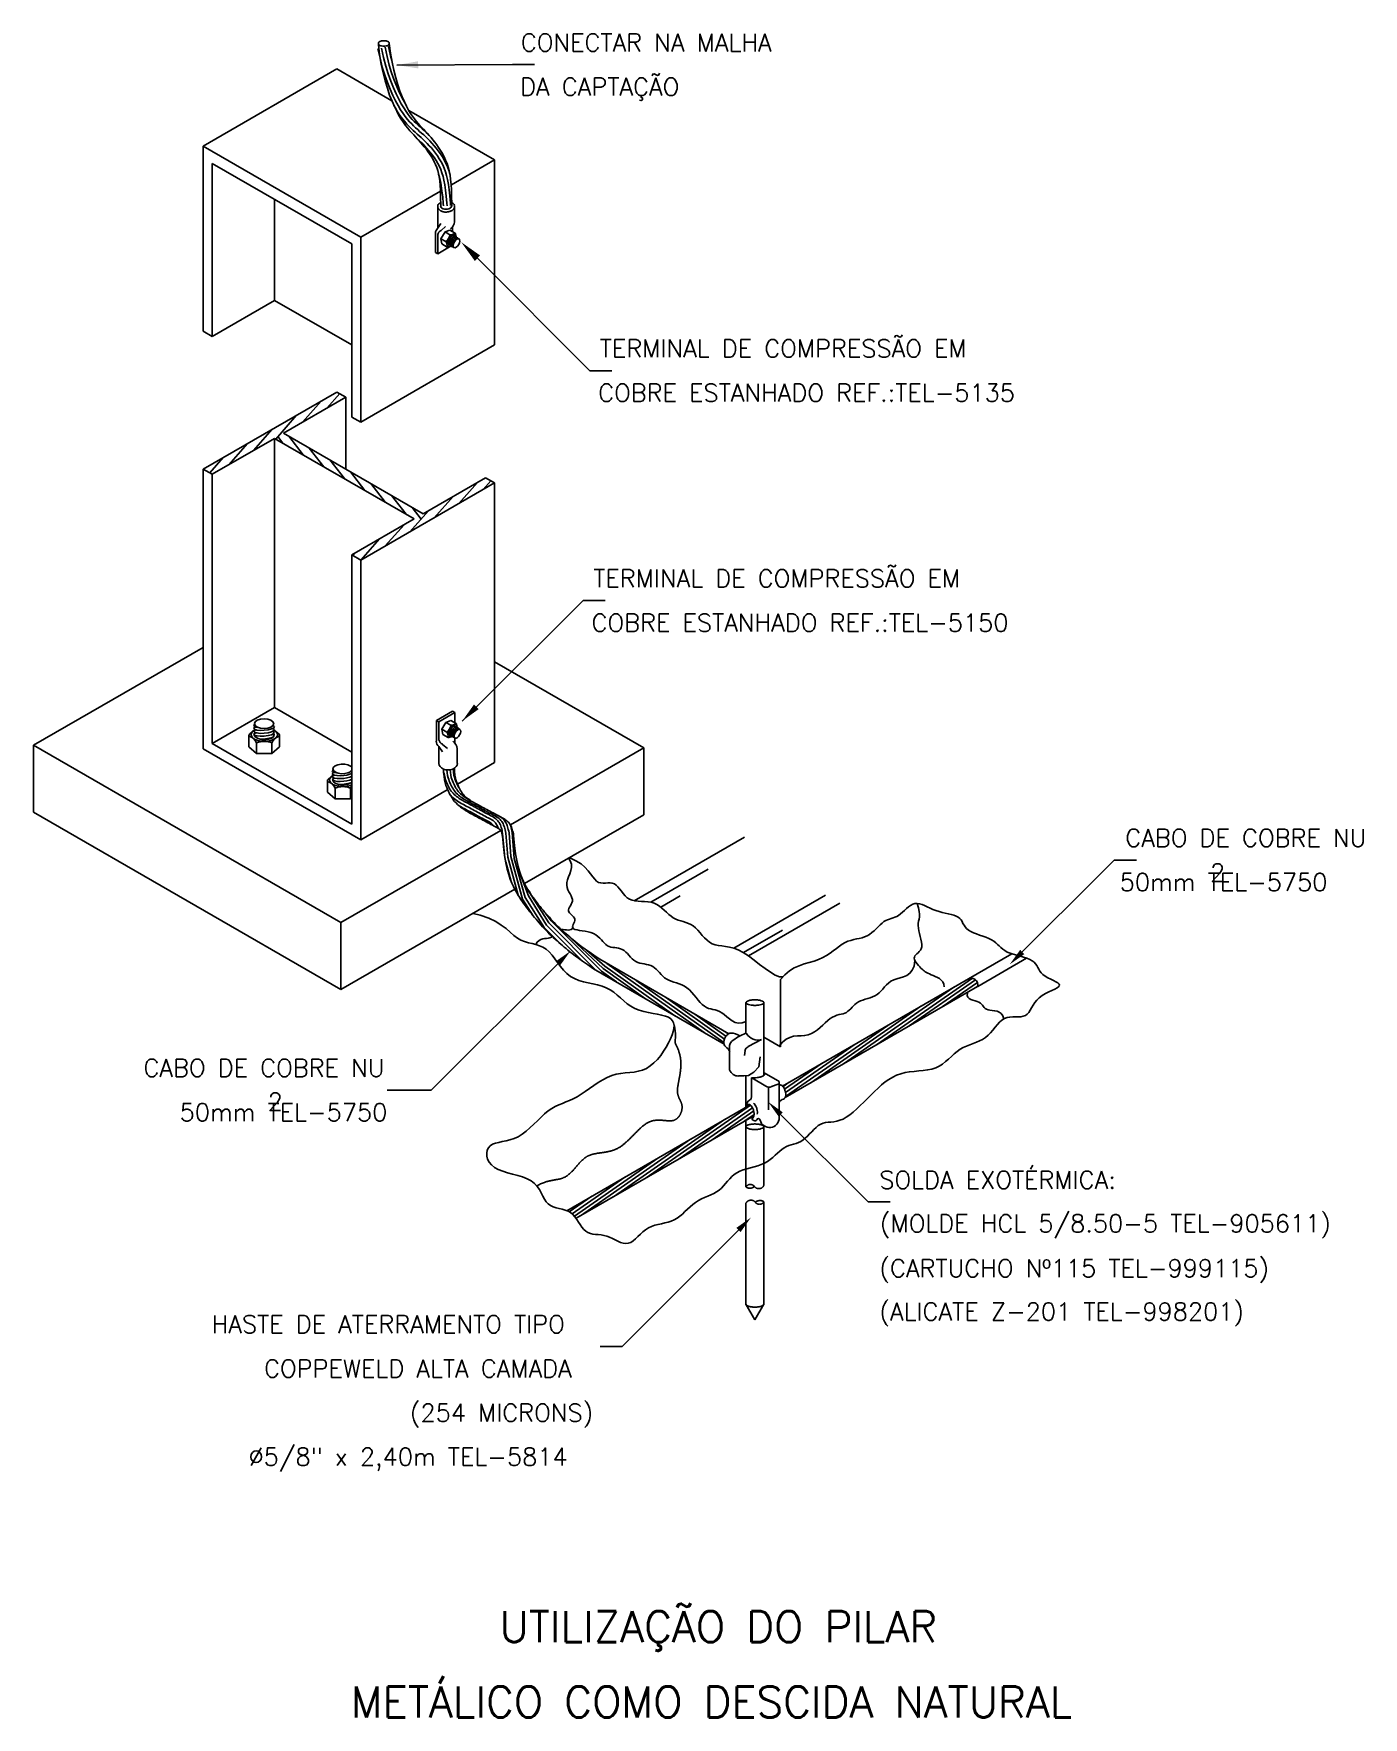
# Model space of a CAD drawing. Header units: millimetres. Extents: x -5504.7 to -5489.7, y -4787.7 to -4768.6.
import ezdxf
from ezdxf.enums import TextEntityAlignment as Align

# ---------------------------------------------------------------- set-up
doc = ezdxf.new("R2010")
doc.units = ezdxf.units.MM
doc.header["$LTSCALE"] = 10
doc.linetypes.add('DASHEDX2', pattern=[1.5, 1, -0.5])
doc.layers.add('Termotécnica', color=7, linetype='Continuous')
doc.styles.add('r140', font='romans.shx')
doc.styles.add('r80', font='romans.shx')

msp = doc.modelspace()

# ---------------------------------------------------------------- texts
at = {"layer": 'Termotécnica', "color": 2, "ltscale": 12.5, "style": 'r80'}
for s, p in [('CONECTAR NA MALHA', (-5499.227, -4768.816)), ('DA CAPTAÇÃO', (-5499.235, -4769.316))]:
    msp.add_text(s, height=0.2, dxfattribs=at).set_placement(p)
at = {"layer": 'Termotécnica', "color": 2, "ltscale": 1.6, "style": 'r80'}
for s, p in [('TERMINAL DE COMPRESSÃO EM', (-5498.334, -4772.277)), ('COBRE ESTANHADO REF.:TEL-5135', (-5498.353, -4772.779)), ('TERMINAL DE COMPRESSÃO EM', (-5498.408, -4774.878)), ('COBRE ESTANHADO REF.:TEL-5150', (-5498.427, -4775.38))]:
    msp.add_text(s, height=0.2, dxfattribs=at).set_placement(p)
at = {"layer": 'Termotécnica', "color": 2, "style": 'r80'}
for s, p in [('CABO DE COBRE NU ', (-5492.391, -4777.715)), (' 50mm TEL-5750', (-5492.591, -4778.215)), ('2', (-5491.433, -4778.107)), ('CABO DE COBRE NU ', (-5503.495, -4780.316)), ('2', (-5502.09, -4780.699)), (' 50mm TEL-5750', (-5503.223, -4780.818)), ('SOLDA EXOTÉRMICA: ', (-5495.173, -4781.583)), ('(MOLDE HCL 5/8.50-5 TEL-905611) ', (-5495.166, -4782.076)), ('(CARTUCHO Nº115 TEL-999115) ', (-5495.172, -4782.583)), ('(ALICATE Z-201 TEL-998201)', (-5495.172, -4783.073)), ('HASTE DE ATERRAMENTO TIPO ', (-5502.724, -4783.216)), ('COPPEWELD ALTA CAMADA ', (-5502.131, -4783.718)), ('(254 MICRONS)', (-5500.482, -4784.218)), ('%%C5/8" x 2,40m TEL-5814', (-5502.307, -4784.716))]:
    msp.add_text(s, height=0.2, dxfattribs=at).set_placement(p, align=Align.MIDDLE_LEFT)
at = {"layer": 'Termotécnica', "color": 5, "style": 'r140'}
for s, p in [(' UTILIZAÇÃO DO PILAR', (-5497.113, -4786.918)), (' METÁLICO COMO DESCIDA NATURAL', (-5497.191, -4787.769))]:
    msp.add_text(s, height=0.35, dxfattribs=at).set_placement(p, align=Align.BOTTOM_CENTER)

# ---------------------------------------------------------------- linework, layer by layer
at = {"layer": 'Termotécnica', "color": 2}
for p, q in [((-5502.82, -4769.888), (-5501.308, -4769.015)), ((-5501.308, -4769.015), (-5500.686, -4769.374)), ((-5500.494, -4769.485), (-5499.525, -4770.045)), ((-5502.82, -4769.888), (-5501.037, -4770.918)), ((-5502.82, -4771.982), (-5502.82, -4769.888)), ((-5502.718, -4770.083), (-5501.139, -4770.995)), ((-5502.718, -4772.041), (-5502.718, -4770.083)), ((-5500.013, -4770.326), (-5499.525, -4770.045)), ((-5499.525, -4772.138), (-5499.525, -4770.045)), ((-5502.013, -4771.634), (-5502.013, -4770.49)), ((-5501.037, -4770.918), (-5500.136, -4770.398)), ((-5500.167, -4770.568), (-5500.167, -4770.818)), ((-5499.976, -4770.568), (-5499.976, -4770.745)), ((-5501.037, -4773.011), (-5501.037, -4770.918)), ((-5500.131, -4770.936), (-5500.085, -4770.858)), ((-5500.119, -4770.995), (-5500.131, -4770.936)), ((-5500.075, -4770.968), (-5500.131, -4770.936)), ((-5500.029, -4770.838), (-5500.085, -4770.858)), ((-5500.03, -4770.89), (-5500.085, -4770.858)), ((-5499.969, -4770.873), (-5500.029, -4770.838)), ((-5499.984, -4770.901), (-5499.986, -4770.913)), ((-5499.969, -4770.908), (-5499.971, -4770.922)), ((-5499.958, -4770.915), (-5499.965, -4770.879)), ((-5499.954, -4770.917), (-5499.956, -4770.93)), ((-5499.939, -4770.926), (-5499.941, -4770.936)), ((-5501.139, -4772.953), (-5501.139, -4770.995)), ((-5500.06, -4771.03), (-5500.119, -4770.995)), ((-5500.012, -4771.016), (-5500.052, -4771.03)), ((-5500.047, -4770.997), (-5500.041, -4770.993)), ((-5500.039, -4771.009), (-5500.026, -4771.002)), ((-5500.025, -4771.018), (-5500.011, -4771.01)), ((-5500.01, -4771.026), (-5499.996, -4771.019)), ((-5499.995, -4771.035), (-5499.988, -4771.031)), ((-5502.718, -4772.041), (-5502.013, -4771.634)), ((-5502.013, -4771.634), (-5501.139, -4772.138)), ((-5502.718, -4772.041), (-5502.82, -4771.982)), ((-5501.037, -4773.011), (-5499.525, -4772.138)), ((-5502.82, -4773.543), (-5501.308, -4772.67)), ((-5501.911, -4773.136), (-5501.206, -4772.728)), ((-5501.206, -4772.728), (-5501.308, -4772.67)), ((-5501.206, -4772.728), (-5501.308, -4772.67)), ((-5501.206, -4772.728), (-5501.206, -4773.543)), ((-5501.037, -4773.011), (-5501.139, -4772.953)), ((-5502.718, -4773.601), (-5502.013, -4773.194)), ((-5502.013, -4776.24), (-5502.013, -4773.194)), ((-5502.013, -4773.194), (-5500.433, -4774.106)), ((-5501.911, -4773.136), (-5500.332, -4774.047)), ((-5502.718, -4773.601), (-5502.82, -4773.543)), ((-5502.82, -4776.706), (-5502.82, -4773.543)), ((-5502.718, -4776.647), (-5502.718, -4773.601)), ((-5501.037, -4774.572), (-5499.525, -4773.699)), ((-5500.332, -4774.047), (-5499.626, -4773.64)), ((-5499.525, -4773.699), (-5499.626, -4773.64)), ((-5499.525, -4776.863), (-5499.525, -4773.699)), ((-5501.139, -4774.513), (-5500.433, -4774.106)), ((-5501.037, -4774.572), (-5501.139, -4774.513)), ((-5501.139, -4777.559), (-5501.139, -4774.513)), ((-5501.037, -4777.736), (-5501.037, -4774.572)), ((-5499.89, -4776.392), (-5498.522, -4775.03)), ((-5504.737, -4776.667), (-5502.82, -4775.56)), ((-5497.837, -4776.696), (-5499.525, -4775.721)), ((-5502.718, -4776.647), (-5502.013, -4776.24)), ((-5502.013, -4776.24), (-5501.139, -4776.745)), ((-5502.249, -4776.441), (-5502.237, -4776.434)), ((-5502.249, -4776.474), (-5502.224, -4776.459)), ((-5502.015, -4776.454), (-5502.034, -4776.446)), ((-5500.12, -4776.485), (-5500.075, -4776.407)), ((-5500.018, -4776.387), (-5500.075, -4776.407)), ((-5500.019, -4776.439), (-5500.075, -4776.407)), ((-5499.959, -4776.422), (-5500.018, -4776.387)), ((-5499.973, -4776.45), (-5499.975, -4776.462)), ((-5499.958, -4776.457), (-5499.96, -4776.471)), ((-5499.947, -4776.464), (-5499.954, -4776.428)), ((-5499.943, -4776.466), (-5499.945, -4776.479)), ((-5499.929, -4776.474), (-5499.93, -4776.485)), ((-5501.139, -4777.559), (-5502.718, -4776.647)), ((-5502.302, -4776.554), (-5502.302, -4776.686)), ((-5502.235, -4776.488), (-5502.296, -4776.541)), ((-5502.249, -4776.507), (-5502.224, -4776.492)), ((-5502.249, -4776.54), (-5502.224, -4776.525)), ((-5502.236, -4776.565), (-5502.224, -4776.558)), ((-5502.216, -4776.638), (-5502.216, -4776.761)), ((-5502.043, -4776.638), (-5502.043, -4776.761)), ((-5502.015, -4776.487), (-5502.039, -4776.477)), ((-5502.015, -4776.52), (-5502.039, -4776.51)), ((-5502.017, -4776.552), (-5502.039, -4776.543)), ((-5502.016, -4776.495), (-5501.962, -4776.541)), ((-5501.956, -4776.554), (-5501.956, -4776.686)), ((-5500.065, -4776.517), (-5500.12, -4776.485)), ((-5500.109, -4776.544), (-5500.12, -4776.485)), ((-5500.049, -4776.578), (-5500.109, -4776.544)), ((-5500.001, -4776.565), (-5500.042, -4776.579)), ((-5500.037, -4776.545), (-5500.03, -4776.542)), ((-5500.029, -4776.558), (-5500.015, -4776.55)), ((-5500.014, -4776.567), (-5500, -4776.559)), ((-5499.999, -4776.575), (-5499.986, -4776.568)), ((-5499.984, -4776.584), (-5499.977, -4776.58)), ((-5501.262, -4778.673), (-5504.737, -4776.667)), ((-5504.737, -4776.667), (-5504.737, -4777.423)), ((-5501.037, -4777.736), (-5502.82, -4776.706)), ((-5502.302, -4776.686), (-5502.216, -4776.761)), ((-5502.216, -4776.761), (-5502.043, -4776.761)), ((-5501.956, -4776.686), (-5502.043, -4776.761)), ((-5500.155, -4776.871), (-5500.155, -4776.688)), ((-5499.946, -4776.871), (-5499.946, -4776.706)), ((-5499.346, -4777.567), (-5497.837, -4776.696)), ((-5497.837, -4776.696), (-5497.837, -4777.452)), ((-5501.347, -4777), (-5501.408, -4777.053)), ((-5501.361, -4776.954), (-5501.349, -4776.946)), ((-5501.361, -4776.986), (-5501.336, -4776.972)), ((-5501.361, -4777.019), (-5501.336, -4777.004)), ((-5501.361, -4777.052), (-5501.336, -4777.037)), ((-5501.139, -4776.994), (-5501.151, -4776.989)), ((-5501.139, -4777.027), (-5501.151, -4777.022)), ((-5501.139, -4776.962), (-5501.146, -4776.958)), ((-5499.945, -4777.105), (-5499.525, -4776.863)), ((-5501.414, -4777.066), (-5501.414, -4777.198)), ((-5501.414, -4777.198), (-5501.328, -4777.273)), ((-5501.348, -4777.077), (-5501.336, -4777.07)), ((-5501.328, -4777.151), (-5501.328, -4777.273)), ((-5501.155, -4777.151), (-5501.155, -4777.273)), ((-5501.139, -4777.06), (-5501.151, -4777.055)), ((-5501.037, -4777.736), (-5500.061, -4777.172)), ((-5501.262, -4779.43), (-5504.737, -4777.423)), ((-5501.328, -4777.273), (-5501.155, -4777.273)), ((-5501.139, -4777.259), (-5501.155, -4777.273)), ((-5499.185, -4778.231), (-5497.837, -4777.452)), ((-5501.262, -4778.673), (-5499.455, -4777.63)), ((-5492.516, -4777.965), (-5492.69, -4778.138)), ((-5492.516, -4777.965), (-5492.266, -4777.965)), ((-5492.69, -4778.138), (-5493.557, -4779.005)), ((-5501.262, -4779.43), (-5499.295, -4778.294)), ((-5501.262, -4778.673), (-5501.262, -4779.43)), ((-5500.24, -4780.568), (-5498.807, -4779.134)), ((-5496.291, -4780.077), (-5496.291, -4779.317)), ((-5496.682, -4779.925), (-5496.682, -4779.578)), ((-5496.479, -4780.401), (-5496.479, -4779.578)), ((-5496.866, -4780.065), (-5496.866, -4780.34)), ((-5496.658, -4780.076), (-5496.505, -4779.996)), ((-5496.291, -4780.077), (-5496.479, -4779.969)), ((-5496.699, -4780.178), (-5496.692, -4780.118)), ((-5496.682, -4780.762), (-5496.682, -4780.404)), ((-5496.619, -4780.43), (-5496.619, -4780.607)), ((-5496.456, -4780.523), (-5496.616, -4780.43)), ((-5496.324, -4780.458), (-5496.475, -4780.372)), ((-5500.24, -4780.568), (-5500.74, -4780.568)), ((-5496.426, -4780.533), (-5496.426, -4780.791)), ((-5496.391, -4780.527), (-5496.316, -4780.5)), ((-5496.306, -4780.574), (-5496.306, -4780.485)), ((-5496.306, -4780.574), (-5496.306, -4780.88)), ((-5495.3, -4781.832), (-5496.29, -4780.842)), ((-5496.682, -4780.982), (-5496.682, -4780.909)), ((-5495.3, -4781.832), (-5495.05, -4781.832)), ((-5498.082, -4783.467), (-5496.766, -4782.151)), ((-5498.082, -4783.467), (-5498.332, -4783.467))]:
    msp.add_line(p, q, dxfattribs=at)
at = {"layer": 'Termotécnica', "color": 2, "ltscale": 12.5}
for p, q in [((-5500.629, -4768.971), (-5499.322, -4768.966)), ((-5499.322, -4768.966), (-5499.072, -4768.966))]:
    msp.add_line(p, q, dxfattribs=at)
at = {"layer": 'Termotécnica', "color": 2, "ltscale": 1.6}
for p, q in [((-5500.193, -4771.091), (-5500.193, -4770.875)), ((-5500.169, -4770.82), (-5500.131, -4770.764)), ((-5500.168, -4771.106), (-5500.168, -4770.889)), ((-5500.13, -4770.843), (-5500.079, -4770.799)), ((-5500.002, -4770.854), (-5500.002, -4770.803)), ((-5500.168, -4771.106), (-5500.193, -4771.091)), ((-5500.168, -4771.106), (-5500.015, -4771.017)), ((-5498.448, -4772.429), (-5499.718, -4771.156)), ((-5498.448, -4772.429), (-5498.198, -4772.429)), ((-5498.522, -4775.03), (-5498.272, -4775.03)), ((-5500.183, -4776.385), (-5500.002, -4776.28)), ((-5499.974, -4776.296), (-5500.002, -4776.28)), ((-5500.183, -4776.385), (-5500.183, -4776.621)), ((-5500.155, -4776.401), (-5500.183, -4776.385)), ((-5500.155, -4776.401), (-5499.974, -4776.296)), ((-5500.155, -4776.401), (-5500.155, -4776.605)), ((-5499.974, -4776.413), (-5499.974, -4776.296)), ((-5500.113, -4776.656), (-5500.058, -4776.704)), ((-5499.974, -4776.643), (-5499.974, -4776.584)), ((-5500.156, -4776.681), (-5500.115, -4776.742))]:
    msp.add_line(p, q, dxfattribs=at)
at = {"layer": 'Termotécnica', "color": 3}
for p, q in [((-5499.955, -4770.929), (-5499.956, -4770.927)), ((-5502.036, -4776.477), (-5502.033, -4776.479)), ((-5499.944, -4776.478), (-5499.945, -4776.476)), ((-5501.148, -4776.989), (-5501.145, -4776.992)), ((-5496.876, -4779.93), (-5498.335, -4779.088)), ((-5496.929, -4780.047), (-5498.406, -4779.194)), ((-5496.267, -4780.523), (-5494.164, -4779.308)), ((-5496.239, -4780.653), (-5494.062, -4779.396)), ((-5498.708, -4781.932), (-5496.635, -4780.735)), ((-5498.603, -4782.018), (-5496.592, -4780.857))]:
    msp.add_line(p, q, dxfattribs=at)
at = {"layer": 'Termotécnica', "color": 1}
for p, q in [((-5501.697, -4773.012), (-5501.486, -4772.772)), ((-5501.697, -4773.012), (-5501.486, -4772.772)), ((-5501.42, -4772.852), (-5501.275, -4772.688)), ((-5501.42, -4772.852), (-5501.275, -4772.688)), ((-5502, -4773.202), (-5501.763, -4772.932)), ((-5501.697, -4773.012), (-5501.686, -4773)), ((-5501.697, -4773.012), (-5501.686, -4773)), ((-5502.251, -4773.332), (-5502.04, -4773.092)), ((-5501.92, -4773.248), (-5501.977, -4773.175)), ((-5501.688, -4773.382), (-5501.852, -4773.169)), ((-5502.746, -4773.585), (-5502.594, -4773.412)), ((-5502.528, -4773.492), (-5502.317, -4773.252)), ((-5501.456, -4773.516), (-5501.62, -4773.304)), ((-5501.223, -4773.65), (-5501.387, -4773.438)), ((-5500.991, -4773.784), (-5501.155, -4773.572)), ((-5500.758, -4773.919), (-5500.922, -4773.706)), ((-5499.929, -4773.932), (-5499.717, -4773.693)), ((-5499.652, -4773.773), (-5499.566, -4773.675)), ((-5500.526, -4774.053), (-5500.69, -4773.841)), ((-5500.355, -4774.107), (-5500.457, -4773.975)), ((-5500.206, -4774.092), (-5499.994, -4773.853)), ((-5500.76, -4774.412), (-5500.548, -4774.172)), ((-5500.483, -4774.252), (-5500.271, -4774.013)), ((-5501.037, -4774.572), (-5500.825, -4774.332)), ((-5501.127, -4774.52), (-5501.102, -4774.492)), ((-5499.413, -4777.902), (-5499.433, -4777.664)), ((-5499.375, -4777.931), (-5499.397, -4777.661)), ((-5499.339, -4777.925), (-5499.361, -4777.658)), ((-5499.301, -4777.946), (-5499.326, -4777.655)), ((-5497.945, -4778.425), (-5496.699, -4777.706)), ((-5499.336, -4778.208), (-5499.398, -4777.984)), ((-5499.256, -4778.364), (-5499.375, -4777.931)), ((-5499.207, -4778.407), (-5499.339, -4777.925)), ((-5499.177, -4778.388), (-5499.301, -4777.946)), ((-5499.141, -4778.368), (-5499.255, -4778.072)), ((-5497.756, -4778.442), (-5497.107, -4778.067)), ((-5498.911, -4778.677), (-5499.19, -4778.239)), ((-5498.937, -4778.702), (-5499.141, -4778.368)), ((-5497.645, -4778.498), (-5497.425, -4778.37)), ((-5496.82, -4778.962), (-5495.781, -4778.362)), ((-5499.087, -4778.597), (-5499.207, -4778.407)), ((-5498.962, -4778.727), (-5499.177, -4778.388)), ((-5498.886, -4778.651), (-5498.951, -4778.561)), ((-5496.652, -4779.049), (-5495.62, -4778.454)), ((-5498.77, -4778.92), (-5498.962, -4778.727)), ((-5498.539, -4779.102), (-5498.937, -4778.702)), ((-5498.384, -4779.207), (-5498.911, -4778.677)), ((-5498.317, -4779.222), (-5498.886, -4778.651)), ((-5496.711, -4779.011), (-5496.27, -4778.757)), ((-5498.297, -4779.193), (-5498.719, -4778.795)), ((-5498.276, -4779.164), (-5498.485, -4778.984)), ((-5497.153, -4779.917), (-5498.255, -4779.134)), ((-5498.147, -4779.343), (-5498.317, -4779.222)), ((-5497.816, -4779.534), (-5498.297, -4779.193)), ((-5497.485, -4779.726), (-5498.276, -4779.164)), ((-5496.931, -4780.031), (-5497.924, -4779.326)), ((-5494.121, -4779.303), (-5495.206, -4780.056)), ((-5494.084, -4779.32), (-5494.834, -4779.842)), ((-5496.924, -4779.991), (-5497.592, -4779.517)), ((-5494.332, -4779.405), (-5495.577, -4780.271)), ((-5494.064, -4779.35), (-5494.462, -4779.627)), ((-5494.061, -4779.392), (-5494.09, -4779.412)), ((-5496.908, -4779.959), (-5497.261, -4779.708)), ((-5494.704, -4779.62), (-5495.949, -4780.486)), ((-5496.882, -4779.933), (-5496.929, -4779.9)), ((-5495.076, -4779.835), (-5496.234, -4780.64)), ((-5495.448, -4780.049), (-5496.234, -4780.596)), ((-5495.82, -4780.264), (-5496.244, -4780.559)), ((-5496.192, -4780.479), (-5496.262, -4780.528)), ((-5496.629, -4780.739), (-5497.809, -4781.559)), ((-5496.607, -4780.768), (-5497.437, -4781.344)), ((-5496.594, -4780.803), (-5497.065, -4781.13)), ((-5496.59, -4780.844), (-5496.693, -4780.915)), ((-5496.924, -4780.901), (-5498.18, -4781.774)), ((-5497.307, -4781.123), (-5498.552, -4781.989)), ((-5497.679, -4781.338), (-5498.622, -4781.993)), ((-5498.051, -4781.552), (-5498.648, -4781.967)), ((-5498.423, -4781.767), (-5498.679, -4781.945))]:
    msp.add_line(p, q, dxfattribs=at)
at = {"layer": 'Termotécnica', "color": 1, "linetype": 'DASHEDX2'}
for p, q in [((-5494.164, -4779.308), (-5493.675, -4779.026)), ((-5494.059, -4779.394), (-5493.507, -4779.075)), ((-5496.682, -4781.663), (-5496.682, -4780.982)), ((-5496.479, -4781.647), (-5496.479, -4780.982)), ((-5496.682, -4782.991), (-5496.682, -4781.848)), ((-5496.479, -4782.991), (-5496.479, -4781.832)), ((-5496.581, -4783.167), (-5496.682, -4782.991)), ((-5496.581, -4783.167), (-5496.479, -4782.991))]:
    msp.add_line(p, q, dxfattribs=at)
at = {"layer": 'Termotécnica', "color": 1, "ltscale": 1.6}
for points in [[(-5500.029, -4770.209), (-5500.042, -4770.165), (-5500.057, -4770.123), (-5500.074, -4770.084), (-5500.094, -4770.046), (-5500.115, -4770.009), (-5500.137, -4769.975), (-5500.161, -4769.942), (-5500.184, -4769.912), (-5500.209, -4769.883), (-5500.233, -4769.856), (-5500.257, -4769.83), (-5500.28, -4769.806), (-5500.303, -4769.784), (-5500.326, -4769.762), (-5500.349, -4769.742), (-5500.372, -4769.721), (-5500.394, -4769.701), (-5500.417, -4769.68), (-5500.44, -4769.659), (-5500.462, -4769.637), (-5500.486, -4769.613), (-5500.51, -4769.585), (-5500.534, -4769.554), (-5500.56, -4769.518), (-5500.587, -4769.477), (-5500.615, -4769.43), (-5500.645, -4769.375), (-5500.675, -4769.314), (-5500.706, -4769.245), (-5500.737, -4769.169), (-5500.766, -4769.085), (-5500.794, -4768.993), (-5500.82, -4768.894), (-5500.843, -4768.787)], [(-5500.275, -4769.754), (-5500.299, -4769.733), (-5500.322, -4769.711), (-5500.345, -4769.691), (-5500.367, -4769.671), (-5500.389, -4769.65), (-5500.411, -4769.63), (-5500.433, -4769.608), (-5500.456, -4769.585), (-5500.478, -4769.559), (-5500.502, -4769.53), (-5500.526, -4769.495), (-5500.552, -4769.456), (-5500.58, -4769.41), (-5500.609, -4769.357), (-5500.639, -4769.297), (-5500.669, -4769.229), (-5500.699, -4769.155), (-5500.728, -4769.072), (-5500.755, -4768.982), (-5500.78, -4768.885), (-5500.803, -4768.778)], [(-5500.535, -4769.405), (-5500.544, -4769.389), (-5500.573, -4769.338), (-5500.602, -4769.279), (-5500.631, -4769.213), (-5500.661, -4769.14), (-5500.689, -4769.06), (-5500.716, -4768.971), (-5500.741, -4768.875), (-5500.763, -4768.77)], [(-5500.687, -4768.92), (-5500.701, -4768.866), (-5500.723, -4768.761)], [(-5500.021, -4770.558), (-5500.023, -4770.532), (-5500.031, -4770.451), (-5500.039, -4770.382), (-5500.047, -4770.321), (-5500.057, -4770.267), (-5500.068, -4770.22), (-5500.08, -4770.178), (-5500.095, -4770.138), (-5500.111, -4770.101), (-5500.13, -4770.065), (-5500.15, -4770.031), (-5500.171, -4769.998), (-5500.193, -4769.967), (-5500.216, -4769.937), (-5500.239, -4769.909), (-5500.263, -4769.883), (-5500.286, -4769.858), (-5500.309, -4769.835), (-5500.331, -4769.813), (-5500.354, -4769.792), (-5500.376, -4769.772), (-5500.399, -4769.751), (-5500.422, -4769.731), (-5500.444, -4769.71), (-5500.468, -4769.689), (-5500.491, -4769.666), (-5500.516, -4769.64), (-5500.541, -4769.611), (-5500.567, -4769.579), (-5500.594, -4769.541), (-5500.621, -4769.499), (-5500.65, -4769.45), (-5500.662, -4769.43)], [(-5500.061, -4770.562), (-5500.063, -4770.535), (-5500.071, -4770.456), (-5500.079, -4770.387), (-5500.087, -4770.327), (-5500.097, -4770.275), (-5500.107, -4770.23), (-5500.119, -4770.19), (-5500.133, -4770.154), (-5500.148, -4770.118), (-5500.165, -4770.085), (-5500.184, -4770.052), (-5500.204, -4770.021), (-5500.226, -4769.991), (-5500.248, -4769.963), (-5500.27, -4769.936), (-5500.293, -4769.91), (-5500.315, -4769.887), (-5500.337, -4769.864), (-5500.359, -4769.843), (-5500.382, -4769.822), (-5500.387, -4769.817)], [(-5500.102, -4770.565), (-5500.104, -4770.539), (-5500.111, -4770.46), (-5500.119, -4770.392), (-5500.128, -4770.334), (-5500.137, -4770.284), (-5500.147, -4770.241), (-5500.157, -4770.207)]]:
    msp.add_lwpolyline(points, dxfattribs=at)
at = {"layer": 'Termotécnica', "color": 3, "ltscale": 1.6}
msp.add_lwpolyline([(-5500.715, -4768.726, 0.174532), (-5500.718, -4768.716, 0.104234), (-5500.733, -4768.704, 0.065017), (-5500.752, -4768.698, 0.051167), (-5500.777, -4768.695, 0.051167), (-5500.802, -4768.698, 0.065017), (-5500.821, -4768.704, 0.104234), (-5500.836, -4768.716, 0.174532), (-5500.839, -4768.726, 0.174532), (-5500.836, -4768.737, 0.104234), (-5500.821, -4768.749, 0.065017), (-5500.802, -4768.755, 0.051167), (-5500.777, -4768.758, 0.051167), (-5500.752, -4768.755, 0.065017), (-5500.733, -4768.749, 0.104234), (-5500.718, -4768.737, 0.174532)], format="xyb", close=True, dxfattribs=at)
for points in [[(-5500.134, -4770.563), (-5500.135, -4770.457), (-5500.137, -4770.389), (-5500.14, -4770.33), (-5500.145, -4770.28), (-5500.151, -4770.236), (-5500.159, -4770.198), (-5500.168, -4770.163), (-5500.179, -4770.129), (-5500.193, -4770.096), (-5500.208, -4770.064), (-5500.224, -4770.033), (-5500.242, -4770.003), (-5500.261, -4769.974), (-5500.28, -4769.947), (-5500.299, -4769.92), (-5500.319, -4769.896), (-5500.338, -4769.872), (-5500.358, -4769.849), (-5500.378, -4769.827), (-5500.398, -4769.806), (-5500.418, -4769.784), (-5500.439, -4769.761), (-5500.46, -4769.738), (-5500.483, -4769.714), (-5500.506, -4769.686), (-5500.53, -4769.656), (-5500.555, -4769.622), (-5500.58, -4769.584), (-5500.606, -4769.541), (-5500.631, -4769.493), (-5500.657, -4769.439), (-5500.684, -4769.378), (-5500.711, -4769.31), (-5500.737, -4769.234), (-5500.763, -4769.15), (-5500.786, -4769.059), (-5500.807, -4768.96), (-5500.825, -4768.853), (-5500.839, -4768.742)], [(-5500.009, -4770.563), (-5500.009, -4770.536), (-5500.01, -4770.455), (-5500.012, -4770.384), (-5500.015, -4770.321), (-5500.021, -4770.265), (-5500.028, -4770.215), (-5500.037, -4770.169), (-5500.048, -4770.126), (-5500.062, -4770.085), (-5500.078, -4770.046), (-5500.096, -4770.008), (-5500.115, -4769.972), (-5500.136, -4769.937), (-5500.157, -4769.904), (-5500.178, -4769.873), (-5500.2, -4769.844), (-5500.222, -4769.817), (-5500.243, -4769.791), (-5500.264, -4769.767), (-5500.285, -4769.743), (-5500.306, -4769.721), (-5500.327, -4769.698), (-5500.348, -4769.676), (-5500.368, -4769.654), (-5500.389, -4769.631), (-5500.41, -4769.607), (-5500.431, -4769.58), (-5500.452, -4769.551), (-5500.474, -4769.518), (-5500.497, -4769.48), (-5500.52, -4769.437), (-5500.544, -4769.387), (-5500.569, -4769.33), (-5500.594, -4769.266), (-5500.619, -4769.195), (-5500.642, -4769.116), (-5500.665, -4769.03), (-5500.684, -4768.937), (-5500.701, -4768.835), (-5500.715, -4768.726)]]:
    msp.add_lwpolyline(points, dxfattribs=at)
at = {"layer": 'Termotécnica', "color": 3}
for points in [[(-5500.103, -4776.936), (-5500.101, -4776.973), (-5500.096, -4777.019), (-5500.09, -4777.058), (-5500.082, -4777.091), (-5500.074, -4777.12), (-5500.065, -4777.143), (-5500.057, -4777.163), (-5500.048, -4777.183), (-5500.039, -4777.203), (-5500.029, -4777.223), (-5500.017, -4777.243), (-5500.005, -4777.263), (-5499.991, -4777.282), (-5499.976, -4777.301), (-5499.959, -4777.319), (-5499.943, -4777.336), (-5499.925, -4777.351), (-5499.908, -4777.366), (-5499.89, -4777.379), (-5499.873, -4777.391), (-5499.855, -4777.403), (-5499.838, -4777.413), (-5499.821, -4777.424), (-5499.804, -4777.433), (-5499.788, -4777.442), (-5499.771, -4777.451), (-5499.755, -4777.46), (-5499.739, -4777.469), (-5499.723, -4777.477), (-5499.706, -4777.486), (-5499.69, -4777.495), (-5499.673, -4777.504), (-5499.656, -4777.513), (-5499.638, -4777.523), (-5499.62, -4777.533), (-5499.602, -4777.543), (-5499.583, -4777.553), (-5499.565, -4777.563), (-5499.547, -4777.572), (-5499.53, -4777.58), (-5499.514, -4777.588), (-5499.5, -4777.596), (-5499.488, -4777.603), (-5499.478, -4777.609), (-5499.471, -4777.614), (-5499.465, -4777.618), (-5499.462, -4777.621), (-5499.459, -4777.624), (-5499.457, -4777.627), (-5499.455, -4777.63), (-5499.452, -4777.634), (-5499.45, -4777.64), (-5499.447, -4777.646), (-5499.444, -4777.655), (-5499.441, -4777.665), (-5499.439, -4777.678), (-5499.436, -4777.69)], [(-5499.976, -4776.924), (-5499.976, -4776.963), (-5499.972, -4777.003), (-5499.967, -4777.034), (-5499.961, -4777.059), (-5499.955, -4777.08), (-5499.948, -4777.098), (-5499.941, -4777.115), (-5499.934, -4777.132), (-5499.926, -4777.148), (-5499.918, -4777.163), (-5499.91, -4777.178), (-5499.9, -4777.193), (-5499.891, -4777.207), (-5499.88, -4777.22), (-5499.869, -4777.233), (-5499.856, -4777.245), (-5499.844, -4777.256), (-5499.83, -4777.267), (-5499.816, -4777.277), (-5499.802, -4777.287), (-5499.788, -4777.297), (-5499.773, -4777.306), (-5499.758, -4777.315), (-5499.743, -4777.324), (-5499.727, -4777.332), (-5499.712, -4777.341), (-5499.696, -4777.349), (-5499.68, -4777.358), (-5499.664, -4777.366), (-5499.647, -4777.375), (-5499.63, -4777.384), (-5499.613, -4777.394), (-5499.595, -4777.403), (-5499.578, -4777.413), (-5499.56, -4777.423), (-5499.542, -4777.432), (-5499.525, -4777.442), (-5499.507, -4777.451), (-5499.49, -4777.46), (-5499.473, -4777.469), (-5499.456, -4777.477), (-5499.44, -4777.486), (-5499.425, -4777.494), (-5499.41, -4777.503), (-5499.397, -4777.512), (-5499.385, -4777.522), (-5499.374, -4777.532), (-5499.364, -4777.542), (-5499.355, -4777.553), (-5499.347, -4777.565), (-5499.34, -4777.577), (-5499.334, -4777.59), (-5499.329, -4777.604), (-5499.324, -4777.618), (-5499.32, -4777.634), (-5499.316, -4777.65), (-5499.312, -4777.667), (-5499.309, -4777.687)], [(-5499.436, -4777.69), (-5499.425, -4777.813), (-5499.412, -4777.912), (-5499.398, -4777.996), (-5499.382, -4778.068), (-5499.365, -4778.129), (-5499.347, -4778.181), (-5499.329, -4778.226), (-5499.311, -4778.264), (-5499.294, -4778.297), (-5499.277, -4778.329), (-5499.26, -4778.358), (-5499.243, -4778.386), (-5499.226, -4778.412), (-5499.209, -4778.437), (-5499.193, -4778.461), (-5499.176, -4778.484), (-5499.159, -4778.506), (-5499.142, -4778.528), (-5499.125, -4778.55), (-5499.108, -4778.571), (-5499.09, -4778.593), (-5499.073, -4778.614), (-5499.055, -4778.635), (-5499.037, -4778.656), (-5499.019, -4778.677), (-5499, -4778.698), (-5498.981, -4778.719), (-5498.962, -4778.74), (-5498.942, -4778.761), (-5498.922, -4778.782), (-5498.902, -4778.802), (-5498.881, -4778.822), (-5498.86, -4778.842), (-5498.839, -4778.861), (-5498.818, -4778.88), (-5498.797, -4778.898), (-5498.776, -4778.915), (-5498.756, -4778.932), (-5498.736, -4778.949), (-5498.716, -4778.966), (-5498.695, -4778.983), (-5498.672, -4779.002), (-5498.646, -4779.023), (-5498.614, -4779.047), (-5498.576, -4779.075), (-5498.529, -4779.108), (-5498.473, -4779.148), (-5498.406, -4779.194)], [(-5499.309, -4777.687), (-5499.298, -4777.799), (-5499.286, -4777.893), (-5499.273, -4777.972), (-5499.259, -4778.037), (-5499.244, -4778.091), (-5499.229, -4778.136), (-5499.213, -4778.174), (-5499.197, -4778.208), (-5499.181, -4778.238), (-5499.166, -4778.267), (-5499.151, -4778.293), (-5499.135, -4778.318), (-5499.12, -4778.342), (-5499.105, -4778.365), (-5499.089, -4778.387), (-5499.074, -4778.408), (-5499.058, -4778.429), (-5499.042, -4778.45), (-5499.026, -4778.471), (-5499.009, -4778.491), (-5498.992, -4778.512), (-5498.976, -4778.532), (-5498.958, -4778.553), (-5498.941, -4778.573), (-5498.923, -4778.593), (-5498.905, -4778.613), (-5498.887, -4778.634), (-5498.869, -4778.654), (-5498.85, -4778.673), (-5498.831, -4778.693), (-5498.812, -4778.712), (-5498.793, -4778.73), (-5498.774, -4778.749), (-5498.754, -4778.766), (-5498.734, -4778.784), (-5498.714, -4778.801), (-5498.694, -4778.818), (-5498.674, -4778.835), (-5498.654, -4778.852), (-5498.634, -4778.868), (-5498.614, -4778.885), (-5498.593, -4778.903), (-5498.568, -4778.923), (-5498.538, -4778.946), (-5498.501, -4778.973), (-5498.456, -4779.005), (-5498.401, -4779.043), (-5498.335, -4779.088)]]:
    msp.add_lwpolyline(points, dxfattribs=at)
at = {"layer": 'Termotécnica', "color": 1}
for points in [[(-5500.096, -4776.98), (-5500.096, -4776.98), (-5500.091, -4777.012), (-5500.085, -4777.037), (-5500.079, -4777.057), (-5500.073, -4777.075), (-5500.066, -4777.092), (-5500.058, -4777.109), (-5500.051, -4777.125), (-5500.043, -4777.141), (-5500.034, -4777.156), (-5500.025, -4777.17), (-5500.015, -4777.184), (-5500.004, -4777.198), (-5499.993, -4777.21), (-5499.981, -4777.222), (-5499.968, -4777.234), (-5499.955, -4777.245), (-5499.941, -4777.255), (-5499.927, -4777.265), (-5499.912, -4777.275), (-5499.897, -4777.284), (-5499.882, -4777.293), (-5499.867, -4777.301), (-5499.852, -4777.31), (-5499.836, -4777.318), (-5499.82, -4777.327), (-5499.804, -4777.335), (-5499.788, -4777.344), (-5499.771, -4777.353), (-5499.754, -4777.362), (-5499.737, -4777.371), (-5499.72, -4777.381), (-5499.702, -4777.391), (-5499.684, -4777.4), (-5499.667, -4777.41), (-5499.649, -4777.419), (-5499.632, -4777.429), (-5499.614, -4777.437), (-5499.597, -4777.446), (-5499.581, -4777.455), (-5499.565, -4777.463), (-5499.549, -4777.472), (-5499.535, -4777.481), (-5499.521, -4777.49), (-5499.509, -4777.499), (-5499.498, -4777.509), (-5499.488, -4777.52), (-5499.479, -4777.531), (-5499.472, -4777.542), (-5499.465, -4777.555), (-5499.459, -4777.568), (-5499.453, -4777.581), (-5499.449, -4777.596), (-5499.444, -4777.611), (-5499.44, -4777.627), (-5499.437, -4777.645), (-5499.433, -4777.664)], [(-5500.064, -4776.944), (-5500.06, -4776.977), (-5500.055, -4777.009), (-5500.05, -4777.034), (-5500.043, -4777.054), (-5500.037, -4777.072), (-5500.03, -4777.089), (-5500.023, -4777.106), (-5500.015, -4777.122), (-5500.007, -4777.138), (-5499.998, -4777.153), (-5499.989, -4777.167), (-5499.979, -4777.181), (-5499.969, -4777.195), (-5499.957, -4777.207), (-5499.945, -4777.219), (-5499.932, -4777.231), (-5499.919, -4777.242), (-5499.905, -4777.252), (-5499.891, -4777.262), (-5499.876, -4777.272), (-5499.862, -4777.281), (-5499.847, -4777.29), (-5499.831, -4777.298), (-5499.816, -4777.307), (-5499.8, -4777.315), (-5499.785, -4777.324), (-5499.769, -4777.332), (-5499.752, -4777.341), (-5499.736, -4777.35), (-5499.719, -4777.359), (-5499.701, -4777.368), (-5499.684, -4777.378), (-5499.666, -4777.388), (-5499.649, -4777.397), (-5499.631, -4777.407), (-5499.613, -4777.416), (-5499.596, -4777.426), (-5499.578, -4777.434), (-5499.561, -4777.443), (-5499.545, -4777.452), (-5499.529, -4777.46), (-5499.513, -4777.469), (-5499.499, -4777.478), (-5499.485, -4777.487), (-5499.473, -4777.496), (-5499.462, -4777.506), (-5499.452, -4777.517), (-5499.444, -4777.528), (-5499.436, -4777.539), (-5499.429, -4777.552), (-5499.423, -4777.565), (-5499.418, -4777.578), (-5499.413, -4777.593), (-5499.409, -4777.608), (-5499.405, -4777.624), (-5499.401, -4777.642), (-5499.397, -4777.661)], [(-5500.028, -4776.943), (-5500.024, -4776.974), (-5500.019, -4777.006), (-5500.014, -4777.031), (-5500.007, -4777.051), (-5500.001, -4777.069), (-5499.994, -4777.086), (-5499.987, -4777.103), (-5499.979, -4777.119), (-5499.971, -4777.135), (-5499.962, -4777.15), (-5499.953, -4777.164), (-5499.943, -4777.178), (-5499.933, -4777.192), (-5499.921, -4777.204), (-5499.909, -4777.216), (-5499.896, -4777.228), (-5499.883, -4777.239), (-5499.869, -4777.249), (-5499.855, -4777.259), (-5499.84, -4777.269), (-5499.826, -4777.278), (-5499.811, -4777.287), (-5499.796, -4777.295), (-5499.78, -4777.304), (-5499.765, -4777.312), (-5499.749, -4777.321), (-5499.733, -4777.329), (-5499.716, -4777.338), (-5499.7, -4777.347), (-5499.683, -4777.356), (-5499.665, -4777.365), (-5499.648, -4777.375), (-5499.63, -4777.385), (-5499.613, -4777.394), (-5499.595, -4777.404), (-5499.577, -4777.413), (-5499.56, -4777.423), (-5499.543, -4777.431), (-5499.525, -4777.44), (-5499.509, -4777.449), (-5499.493, -4777.457), (-5499.478, -4777.466), (-5499.463, -4777.475), (-5499.45, -4777.484), (-5499.437, -4777.493), (-5499.426, -4777.503), (-5499.417, -4777.514), (-5499.408, -4777.525), (-5499.4, -4777.536), (-5499.393, -4777.549), (-5499.387, -4777.562), (-5499.382, -4777.575), (-5499.377, -4777.59), (-5499.373, -4777.605), (-5499.369, -4777.621), (-5499.365, -4777.639), (-5499.361, -4777.658)], [(-5499.993, -4776.931), (-5499.993, -4776.931), (-5499.989, -4776.971), (-5499.984, -4777.003), (-5499.978, -4777.028), (-5499.972, -4777.048), (-5499.965, -4777.066), (-5499.958, -4777.083), (-5499.951, -4777.1), (-5499.943, -4777.116), (-5499.935, -4777.132), (-5499.927, -4777.146)], [(-5499.993, -4776.931), (-5499.993, -4776.931), (-5499.989, -4776.971), (-5499.984, -4777.003), (-5499.978, -4777.028), (-5499.972, -4777.048), (-5499.965, -4777.066), (-5499.958, -4777.083), (-5499.951, -4777.1), (-5499.943, -4777.116), (-5499.935, -4777.132), (-5499.927, -4777.146)], [(-5500.027, -4777.226), (-5500.019, -4777.235), (-5500.006, -4777.248), (-5499.991, -4777.261), (-5499.977, -4777.273), (-5499.962, -4777.284), (-5499.947, -4777.295), (-5499.932, -4777.305), (-5499.916, -4777.314), (-5499.901, -4777.324), (-5499.885, -4777.333), (-5499.869, -4777.341), (-5499.853, -4777.35), (-5499.837, -4777.358), (-5499.821, -4777.367), (-5499.805, -4777.376), (-5499.788, -4777.384), (-5499.772, -4777.393), (-5499.754, -4777.403), (-5499.737, -4777.412), (-5499.719, -4777.422), (-5499.702, -4777.432), (-5499.684, -4777.442), (-5499.666, -4777.451), (-5499.648, -4777.46), (-5499.631, -4777.469), (-5499.614, -4777.478), (-5499.597, -4777.487), (-5499.582, -4777.495), (-5499.567, -4777.503), (-5499.554, -4777.511), (-5499.542, -4777.519), (-5499.532, -4777.527), (-5499.523, -4777.535), (-5499.515, -4777.543), (-5499.509, -4777.552), (-5499.502, -4777.561), (-5499.497, -4777.571), (-5499.492, -4777.582), (-5499.487, -4777.594), (-5499.483, -4777.606)], [(-5499.928, -4777.349), (-5499.919, -4777.355), (-5499.902, -4777.364), (-5499.886, -4777.373), (-5499.87, -4777.382), (-5499.854, -4777.39), (-5499.838, -4777.399), (-5499.822, -4777.407), (-5499.805, -4777.416), (-5499.789, -4777.425), (-5499.772, -4777.434), (-5499.754, -4777.444), (-5499.737, -4777.454), (-5499.719, -4777.463), (-5499.701, -4777.473), (-5499.683, -4777.483), (-5499.665, -4777.492), (-5499.647, -4777.501), (-5499.63, -4777.51), (-5499.614, -4777.518), (-5499.599, -4777.526), (-5499.586, -4777.534), (-5499.574, -4777.541), (-5499.564, -4777.548), (-5499.555, -4777.554), (-5499.548, -4777.561), (-5499.543, -4777.567), (-5499.538, -4777.573), (-5499.534, -4777.578)], [(-5499.351, -4777.559), (-5499.346, -4777.572), (-5499.341, -4777.587), (-5499.337, -4777.602), (-5499.333, -4777.618), (-5499.329, -4777.636), (-5499.326, -4777.655)], [(-5499.351, -4777.559), (-5499.346, -4777.572), (-5499.341, -4777.587), (-5499.337, -4777.602), (-5499.333, -4777.618), (-5499.329, -4777.636), (-5499.326, -4777.655)]]:
    msp.add_lwpolyline(points, dxfattribs=at)
at = {"layer": 'Termotécnica', "color": 2}
for points in [[(-5498.688, -4777.944), (-5498.668, -4777.973), (-5498.656, -4778.011), (-5498.656, -4778.048), (-5498.663, -4778.084), (-5498.675, -4778.12), (-5498.689, -4778.154), (-5498.701, -4778.187), (-5498.709, -4778.219), (-5498.709, -4778.248), (-5498.704, -4778.275), (-5498.695, -4778.301), (-5498.683, -4778.326), (-5498.67, -4778.349), (-5498.659, -4778.371), (-5498.649, -4778.391), (-5498.644, -4778.411), (-5498.644, -4778.43), (-5498.649, -4778.448), (-5498.657, -4778.466), (-5498.666, -4778.482), (-5498.676, -4778.498), (-5498.684, -4778.513), (-5498.689, -4778.527), (-5498.69, -4778.54), (-5498.686, -4778.552), (-5498.678, -4778.564), (-5498.667, -4778.575), (-5498.654, -4778.586), (-5498.642, -4778.598), (-5498.63, -4778.609), (-5498.621, -4778.622), (-5498.617, -4778.635), (-5498.617, -4778.649), (-5498.621, -4778.664), (-5498.627, -4778.679), (-5498.634, -4778.694), (-5498.639, -4778.708), (-5498.642, -4778.722), (-5498.64, -4778.733), (-5498.631, -4778.743), (-5498.615, -4778.75), (-5498.592, -4778.756), (-5498.565, -4778.761), (-5498.533, -4778.765), (-5498.5, -4778.77), (-5498.467, -4778.777), (-5498.434, -4778.785), (-5498.404, -4778.797), (-5498.378, -4778.811), (-5498.355, -4778.829), (-5498.335, -4778.848), (-5498.316, -4778.867), (-5498.299, -4778.887), (-5498.283, -4778.905), (-5498.266, -4778.921), (-5498.248, -4778.934), (-5498.229, -4778.943), (-5498.209, -4778.949), (-5498.187, -4778.953), (-5498.166, -4778.955), (-5498.144, -4778.958), (-5498.122, -4778.962), (-5498.1, -4778.968), (-5498.08, -4778.977), (-5498.06, -4778.99), (-5498.041, -4779.006), (-5498.023, -4779.024), (-5498.005, -4779.043), (-5497.986, -4779.063), (-5497.967, -4779.081), (-5497.948, -4779.098), (-5497.926, -4779.112), (-5497.904, -4779.123), (-5497.88, -4779.131), (-5497.856, -4779.136), (-5497.831, -4779.141), (-5497.806, -4779.146), (-5497.782, -4779.152), (-5497.758, -4779.159), (-5497.736, -4779.17), (-5497.716, -4779.183), (-5497.697, -4779.2), (-5497.678, -4779.218), (-5497.66, -4779.238), (-5497.642, -4779.258), (-5497.622, -4779.278), (-5497.601, -4779.296), (-5497.578, -4779.312), (-5497.553, -4779.325), (-5497.526, -4779.336), (-5497.498, -4779.345), (-5497.468, -4779.355), (-5497.438, -4779.366), (-5497.407, -4779.378), (-5497.378, -4779.393), (-5497.349, -4779.412), (-5497.321, -4779.435), (-5497.295, -4779.462), (-5497.27, -4779.491), (-5497.245, -4779.521), (-5497.221, -4779.55), (-5497.198, -4779.577), (-5497.175, -4779.6), (-5497.151, -4779.62), (-5497.128, -4779.634), (-5497.104, -4779.643), (-5497.08, -4779.65), (-5497.056, -4779.655), (-5497.031, -4779.661), (-5497.006, -4779.668), (-5496.98, -4779.678), (-5496.954, -4779.694), (-5496.927, -4779.714), (-5496.898, -4779.739), (-5496.868, -4779.763), (-5496.836, -4779.785), (-5496.802, -4779.802), (-5496.764, -4779.81), (-5496.724, -4779.807), (-5496.679, -4779.79)], [(-5498.675, -4777.94), (-5498.604, -4777.973), (-5498.547, -4778.009), (-5498.502, -4778.047), (-5498.466, -4778.086), (-5498.438, -4778.122), (-5498.414, -4778.155), (-5498.392, -4778.183), (-5498.371, -4778.205), (-5498.348, -4778.218), (-5498.324, -4778.224), (-5498.298, -4778.226), (-5498.271, -4778.225), (-5498.245, -4778.224), (-5498.219, -4778.224), (-5498.194, -4778.226), (-5498.17, -4778.234), (-5498.149, -4778.249), (-5498.129, -4778.269), (-5498.11, -4778.292), (-5498.09, -4778.318), (-5498.07, -4778.344), (-5498.049, -4778.369), (-5498.025, -4778.391), (-5497.998, -4778.409), (-5497.968, -4778.42), (-5497.935, -4778.427), (-5497.9, -4778.431), (-5497.864, -4778.433), (-5497.827, -4778.435), (-5497.79, -4778.437), (-5497.755, -4778.443), (-5497.721, -4778.452), (-5497.689, -4778.467), (-5497.66, -4778.486), (-5497.632, -4778.508), (-5497.606, -4778.532), (-5497.58, -4778.556), (-5497.555, -4778.58), (-5497.529, -4778.601), (-5497.503, -4778.62), (-5497.476, -4778.634), (-5497.448, -4778.645), (-5497.419, -4778.654), (-5497.39, -4778.662), (-5497.361, -4778.671), (-5497.333, -4778.681), (-5497.305, -4778.694), (-5497.278, -4778.711), (-5497.252, -4778.733), (-5497.226, -4778.76), (-5497.201, -4778.788), (-5497.175, -4778.817), (-5497.149, -4778.846), (-5497.122, -4778.872), (-5497.093, -4778.895), (-5497.062, -4778.913), (-5497.029, -4778.925), (-5496.993, -4778.932), (-5496.955, -4778.937), (-5496.913, -4778.942), (-5496.869, -4778.95), (-5496.82, -4778.963), (-5496.768, -4778.982), (-5496.712, -4779.01), (-5496.652, -4779.05), (-5496.59, -4779.096), (-5496.527, -4779.145), (-5496.465, -4779.193), (-5496.405, -4779.235), (-5496.351, -4779.268), (-5496.302, -4779.287), (-5496.261, -4779.287)], [(-5496.291, -4779.317), (-5496.243, -4779.262), (-5496.19, -4779.219), (-5496.135, -4779.186), (-5496.079, -4779.161), (-5496.022, -4779.141), (-5495.965, -4779.124), (-5495.911, -4779.108), (-5495.86, -4779.09), (-5495.813, -4779.069), (-5495.77, -4779.045), (-5495.731, -4779.019), (-5495.694, -4778.992), (-5495.659, -4778.965), (-5495.625, -4778.94), (-5495.593, -4778.918), (-5495.56, -4778.899), (-5495.528, -4778.884), (-5495.496, -4778.874), (-5495.463, -4778.865), (-5495.431, -4778.858), (-5495.4, -4778.851), (-5495.369, -4778.844), (-5495.34, -4778.834), (-5495.311, -4778.822), (-5495.284, -4778.806), (-5495.258, -4778.786), (-5495.233, -4778.764), (-5495.209, -4778.742), (-5495.186, -4778.719), (-5495.164, -4778.698), (-5495.142, -4778.678), (-5495.121, -4778.662), (-5495.1, -4778.649), (-5495.079, -4778.64), (-5495.059, -4778.632), (-5495.038, -4778.626), (-5495.017, -4778.62), (-5494.997, -4778.613), (-5494.976, -4778.603), (-5494.955, -4778.591), (-5494.934, -4778.574), (-5494.912, -4778.555), (-5494.89, -4778.535), (-5494.867, -4778.514), (-5494.844, -4778.494), (-5494.821, -4778.478), (-5494.796, -4778.465), (-5494.771, -4778.457), (-5494.745, -4778.456), (-5494.718, -4778.46), (-5494.69, -4778.469), (-5494.661, -4778.48), (-5494.631, -4778.494), (-5494.6, -4778.509), (-5494.567, -4778.524), (-5494.533, -4778.537), (-5494.498, -4778.548), (-5494.463, -4778.558), (-5494.427, -4778.566), (-5494.393, -4778.573), (-5494.36, -4778.581), (-5494.33, -4778.589), (-5494.304, -4778.599), (-5494.281, -4778.611), (-5494.263, -4778.626), (-5494.249, -4778.643), (-5494.238, -4778.661), (-5494.227, -4778.681), (-5494.215, -4778.701), (-5494.202, -4778.72), (-5494.186, -4778.739), (-5494.165, -4778.757), (-5494.139, -4778.772), (-5494.109, -4778.787), (-5494.075, -4778.8), (-5494.039, -4778.813), (-5494.003, -4778.825), (-5493.968, -4778.838), (-5493.934, -4778.852), (-5493.904, -4778.866), (-5493.879, -4778.883), (-5493.856, -4778.9), (-5493.836, -4778.919), (-5493.817, -4778.937), (-5493.798, -4778.956), (-5493.777, -4778.974), (-5493.754, -4778.99), (-5493.726, -4779.006), (-5493.694, -4779.019), (-5493.658, -4779.031), (-5493.619, -4779.043), (-5493.58, -4779.054), (-5493.541, -4779.065), (-5493.505, -4779.076), (-5493.472, -4779.089), (-5493.444, -4779.104), (-5493.423, -4779.12), (-5493.406, -4779.139), (-5493.393, -4779.158), (-5493.382, -4779.179), (-5493.371, -4779.2), (-5493.359, -4779.221), (-5493.343, -4779.241), (-5493.323, -4779.261), (-5493.296, -4779.279), (-5493.266, -4779.296), (-5493.234, -4779.312), (-5493.203, -4779.327), (-5493.176, -4779.342), (-5493.154, -4779.355), (-5493.139, -4779.369), (-5493.136, -4779.382), (-5493.144, -4779.396), (-5493.163, -4779.41), (-5493.189, -4779.424), (-5493.222, -4779.44), (-5493.258, -4779.457), (-5493.295, -4779.476), (-5493.332, -4779.498), (-5493.364, -4779.522), (-5493.391, -4779.549), (-5493.414, -4779.577), (-5493.433, -4779.607), (-5493.451, -4779.636), (-5493.467, -4779.663), (-5493.483, -4779.688), (-5493.501, -4779.708), (-5493.521, -4779.723), (-5493.546, -4779.733), (-5493.573, -4779.737), (-5493.602, -4779.739), (-5493.633, -4779.739), (-5493.665, -4779.739), (-5493.698, -4779.742), (-5493.729, -4779.748), (-5493.759, -4779.759), (-5493.787, -4779.777), (-5493.813, -4779.8), (-5493.838, -4779.827), (-5493.863, -4779.857), (-5493.889, -4779.888), (-5493.915, -4779.918), (-5493.943, -4779.947), (-5493.973, -4779.972), (-5494.005, -4779.994), (-5494.04, -4780.011), (-5494.076, -4780.026), (-5494.113, -4780.04), (-5494.151, -4780.054), (-5494.188, -4780.069), (-5494.225, -4780.086), (-5494.26, -4780.106), (-5494.294, -4780.13), (-5494.327, -4780.158), (-5494.358, -4780.187), (-5494.391, -4780.217), (-5494.424, -4780.246), (-5494.459, -4780.273), (-5494.496, -4780.297), (-5494.536, -4780.316), (-5494.581, -4780.33), (-5494.628, -4780.34), (-5494.677, -4780.346), (-5494.728, -4780.351), (-5494.78, -4780.356), (-5494.832, -4780.361), (-5494.882, -4780.37), (-5494.931, -4780.382), (-5494.978, -4780.399), (-5495.022, -4780.42), (-5495.065, -4780.446), (-5495.107, -4780.476), (-5495.147, -4780.509), (-5495.187, -4780.545), (-5495.227, -4780.582), (-5495.267, -4780.622), (-5495.307, -4780.662), (-5495.348, -4780.703), (-5495.388, -4780.743), (-5495.429, -4780.781), (-5495.469, -4780.816), (-5495.508, -4780.847), (-5495.547, -4780.874), (-5495.584, -4780.895), (-5495.62, -4780.909), (-5495.655, -4780.919), (-5495.688, -4780.925), (-5495.72, -4780.929), (-5495.751, -4780.932), (-5495.781, -4780.936), (-5495.809, -4780.943), (-5495.836, -4780.954), (-5495.863, -4780.97), (-5495.888, -4780.99), (-5495.913, -4781.013), (-5495.937, -4781.039), (-5495.961, -4781.064), (-5495.985, -4781.089), (-5496.01, -4781.112), (-5496.035, -4781.132), (-5496.061, -4781.148), (-5496.088, -4781.16), (-5496.115, -4781.17), (-5496.142, -4781.179), (-5496.169, -4781.187), (-5496.196, -4781.196), (-5496.223, -4781.207), (-5496.249, -4781.221), (-5496.274, -4781.238), (-5496.299, -4781.259), (-5496.324, -4781.281), (-5496.35, -4781.305), (-5496.377, -4781.329), (-5496.406, -4781.352), (-5496.438, -4781.374), (-5496.472, -4781.393), (-5496.509, -4781.409), (-5496.548, -4781.423), (-5496.589, -4781.435), (-5496.631, -4781.447), (-5496.672, -4781.458), (-5496.712, -4781.471), (-5496.749, -4781.485), (-5496.783, -4781.503), (-5496.814, -4781.523), (-5496.841, -4781.547), (-5496.865, -4781.572), (-5496.889, -4781.598), (-5496.911, -4781.625), (-5496.934, -4781.651), (-5496.959, -4781.676), (-5496.985, -4781.698), (-5497.014, -4781.718), (-5497.046, -4781.736), (-5497.079, -4781.752), (-5497.114, -4781.767), (-5497.149, -4781.782), (-5497.185, -4781.799), (-5497.219, -4781.817), (-5497.252, -4781.838), (-5497.284, -4781.861), (-5497.314, -4781.888), (-5497.343, -4781.915), (-5497.371, -4781.943), (-5497.4, -4781.97), (-5497.43, -4781.995), (-5497.46, -4782.018), (-5497.493, -4782.036), (-5497.527, -4782.051), (-5497.563, -4782.062), (-5497.6, -4782.071), (-5497.638, -4782.079), (-5497.676, -4782.087), (-5497.713, -4782.096), (-5497.749, -4782.109), (-5497.783, -4782.125), (-5497.816, -4782.147), (-5497.846, -4782.171), (-5497.875, -4782.198), (-5497.903, -4782.225), (-5497.931, -4782.25), (-5497.957, -4782.273), (-5497.984, -4782.29), (-5498.012, -4782.3), (-5498.04, -4782.303), (-5498.069, -4782.299), (-5498.099, -4782.29), (-5498.129, -4782.277), (-5498.16, -4782.262), (-5498.191, -4782.247), (-5498.223, -4782.232), (-5498.255, -4782.22), (-5498.288, -4782.212), (-5498.32, -4782.207), (-5498.352, -4782.203), (-5498.383, -4782.2), (-5498.413, -4782.196), (-5498.441, -4782.189), (-5498.468, -4782.179), (-5498.493, -4782.164), (-5498.515, -4782.143), (-5498.536, -4782.118), (-5498.555, -4782.09), (-5498.574, -4782.06), (-5498.594, -4782.03), (-5498.615, -4782.001), (-5498.639, -4781.975), (-5498.665, -4781.953), (-5498.694, -4781.937), (-5498.726, -4781.925), (-5498.76, -4781.916), (-5498.794, -4781.908), (-5498.828, -4781.899), (-5498.861, -4781.889), (-5498.891, -4781.875), (-5498.917, -4781.856), (-5498.94, -4781.83), (-5498.959, -4781.8), (-5498.978, -4781.766), (-5498.997, -4781.729), (-5499.018, -4781.693), (-5499.043, -4781.657), (-5499.073, -4781.624), (-5499.11, -4781.595), (-5499.155, -4781.57), (-5499.207, -4781.55), (-5499.262, -4781.533), (-5499.32, -4781.518), (-5499.377, -4781.502), (-5499.432, -4781.486), (-5499.482, -4781.466), (-5499.526, -4781.443), (-5499.56, -4781.415), (-5499.586, -4781.384), (-5499.603, -4781.35), (-5499.612, -4781.315), (-5499.613, -4781.281), (-5499.607, -4781.249), (-5499.593, -4781.22), (-5499.573, -4781.197), (-5499.547, -4781.18), (-5499.515, -4781.168), (-5499.478, -4781.159), (-5499.438, -4781.151), (-5499.395, -4781.143), (-5499.35, -4781.132), (-5499.304, -4781.117), (-5499.258, -4781.096), (-5499.213, -4781.068), (-5499.169, -4781.034), (-5499.125, -4780.996), (-5499.082, -4780.955), (-5499.04, -4780.914), (-5498.998, -4780.873), (-5498.958, -4780.836), (-5498.917, -4780.803), (-5498.877, -4780.776), (-5498.838, -4780.754), (-5498.798, -4780.735), (-5498.758, -4780.718), (-5498.718, -4780.702), (-5498.677, -4780.685), (-5498.634, -4780.666), (-5498.591, -4780.643), (-5498.545, -4780.615), (-5498.499, -4780.583), (-5498.451, -4780.549), (-5498.401, -4780.515), (-5498.352, -4780.481), (-5498.301, -4780.45), (-5498.25, -4780.424), (-5498.199, -4780.402), (-5498.148, -4780.388), (-5498.097, -4780.379), (-5498.046, -4780.373), (-5497.996, -4780.368), (-5497.947, -4780.363), (-5497.899, -4780.354), (-5497.852, -4780.342), (-5497.807, -4780.322), (-5497.764, -4780.295), (-5497.722, -4780.26), (-5497.683, -4780.22), (-5497.646, -4780.176), (-5497.613, -4780.129), (-5497.583, -4780.081), (-5497.556, -4780.033), (-5497.534, -4779.987), (-5497.516, -4779.944), (-5497.504, -4779.905), (-5497.496, -4779.869), (-5497.495, -4779.837), (-5497.5, -4779.808), (-5497.512, -4779.783), (-5497.531, -4779.762), (-5497.558, -4779.744), (-5497.593, -4779.73), (-5497.635, -4779.719), (-5497.682, -4779.71), (-5497.732, -4779.7), (-5497.785, -4779.69), (-5497.837, -4779.678), (-5497.889, -4779.663), (-5497.938, -4779.643), (-5497.982, -4779.619), (-5498.024, -4779.59), (-5498.063, -4779.558), (-5498.101, -4779.525), (-5498.138, -4779.492), (-5498.177, -4779.461), (-5498.218, -4779.433), (-5498.261, -4779.409), (-5498.309, -4779.391), (-5498.359, -4779.376), (-5498.412, -4779.364), (-5498.465, -4779.353), (-5498.518, -4779.341), (-5498.57, -4779.326), (-5498.619, -4779.307), (-5498.665, -4779.282), (-5498.706, -4779.249), (-5498.744, -4779.211), (-5498.778, -4779.169), (-5498.811, -4779.125), (-5498.842, -4779.082), (-5498.874, -4779.04), (-5498.907, -4779.004), (-5498.941, -4778.973), (-5498.978, -4778.95), (-5499.017, -4778.934), (-5499.058, -4778.921), (-5499.1, -4778.911), (-5499.142, -4778.9), (-5499.185, -4778.888), (-5499.227, -4778.871), (-5499.267, -4778.849), (-5499.307, -4778.818), (-5499.348, -4778.782), (-5499.394, -4778.741), (-5499.448, -4778.7), (-5499.512, -4778.659), (-5499.59, -4778.621), (-5499.686, -4778.589), (-5499.768, -4778.571)], [(-5494.745, -4778.456), (-5494.729, -4778.505), (-5494.721, -4778.546), (-5494.718, -4778.579), (-5494.72, -4778.608), (-5494.724, -4778.634), (-5494.729, -4778.657), (-5494.733, -4778.681), (-5494.734, -4778.706), (-5494.731, -4778.734), (-5494.726, -4778.765), (-5494.718, -4778.797), (-5494.71, -4778.83), (-5494.702, -4778.862), (-5494.696, -4778.893), (-5494.693, -4778.921), (-5494.694, -4778.946), (-5494.7, -4778.968), (-5494.709, -4778.986), (-5494.722, -4779.001), (-5494.735, -4779.014), (-5494.749, -4779.026), (-5494.761, -4779.038), (-5494.771, -4779.049), (-5494.777, -4779.062), (-5494.778, -4779.076), (-5494.774, -4779.092), (-5494.767, -4779.108), (-5494.756, -4779.124), (-5494.744, -4779.141), (-5494.731, -4779.157), (-5494.716, -4779.173), (-5494.703, -4779.187), (-5494.69, -4779.199), (-5494.677, -4779.21), (-5494.665, -4779.22), (-5494.653, -4779.229), (-5494.639, -4779.238), (-5494.624, -4779.246), (-5494.607, -4779.254), (-5494.587, -4779.262), (-5494.564, -4779.271), (-5494.54, -4779.281), (-5494.516, -4779.292), (-5494.493, -4779.306), (-5494.473, -4779.323), (-5494.456, -4779.344), (-5494.445, -4779.37), (-5494.441, -4779.4)], [(-5498.77, -4778.752), (-5498.768, -4778.751), (-5498.75, -4778.751), (-5498.73, -4778.753), (-5498.711, -4778.755), (-5498.692, -4778.757), (-5498.674, -4778.756), (-5498.657, -4778.751), (-5498.643, -4778.741)], [(-5499.058, -4778.921), (-5499.041, -4778.894), (-5499.022, -4778.876), (-5499.001, -4778.865), (-5498.98, -4778.858), (-5498.958, -4778.854), (-5498.937, -4778.852), (-5498.917, -4778.85), (-5498.899, -4778.845), (-5498.882, -4778.837), (-5498.873, -4778.83)], [(-5496.311, -4780.076), (-5496.27, -4780.026), (-5496.228, -4779.992), (-5496.186, -4779.971), (-5496.143, -4779.959), (-5496.1, -4779.955), (-5496.058, -4779.952), (-5496.018, -4779.95), (-5495.979, -4779.943), (-5495.942, -4779.929), (-5495.907, -4779.91), (-5495.874, -4779.886), (-5495.843, -4779.86), (-5495.813, -4779.832), (-5495.784, -4779.805), (-5495.757, -4779.78), (-5495.73, -4779.759), (-5495.703, -4779.743), (-5495.677, -4779.73), (-5495.653, -4779.721), (-5495.629, -4779.714), (-5495.606, -4779.709), (-5495.584, -4779.703), (-5495.564, -4779.696), (-5495.546, -4779.688), (-5495.529, -4779.676), (-5495.513, -4779.663), (-5495.497, -4779.647), (-5495.482, -4779.631), (-5495.466, -4779.614), (-5495.449, -4779.598), (-5495.43, -4779.583), (-5495.409, -4779.569), (-5495.386, -4779.558), (-5495.36, -4779.549), (-5495.333, -4779.54), (-5495.305, -4779.532), (-5495.277, -4779.523), (-5495.249, -4779.513), (-5495.223, -4779.501), (-5495.198, -4779.486), (-5495.176, -4779.468), (-5495.155, -4779.447), (-5495.135, -4779.424), (-5495.115, -4779.401), (-5495.093, -4779.378), (-5495.069, -4779.357), (-5495.042, -4779.337), (-5495.011, -4779.322), (-5494.976, -4779.309), (-5494.937, -4779.299), (-5494.899, -4779.286), (-5494.861, -4779.27), (-5494.828, -4779.246), (-5494.801, -4779.211), (-5494.781, -4779.164), (-5494.773, -4779.101)], [(-5494.176, -4779.471), (-5494.178, -4779.498), (-5494.171, -4779.518), (-5494.157, -4779.533), (-5494.138, -4779.544), (-5494.115, -4779.552), (-5494.091, -4779.559), (-5494.068, -4779.566), (-5494.047, -4779.573), (-5494.03, -4779.583), (-5494.017, -4779.595), (-5494.007, -4779.607), (-5493.997, -4779.62), (-5493.987, -4779.633), (-5493.976, -4779.644), (-5493.962, -4779.653), (-5493.944, -4779.66), (-5493.922, -4779.664), (-5493.897, -4779.667), (-5493.87, -4779.67), (-5493.842, -4779.675), (-5493.817, -4779.686), (-5493.794, -4779.702), (-5493.776, -4779.727), (-5493.765, -4779.762)], [(-5499.046, -4781.653), (-5499.031, -4781.645), (-5499.017, -4781.637), (-5499.005, -4781.63), (-5498.993, -4781.625), (-5498.981, -4781.62), (-5498.971, -4781.616), (-5498.961, -4781.612), (-5498.952, -4781.609), (-5498.943, -4781.606), (-5498.935, -4781.603), (-5498.927, -4781.601), (-5498.92, -4781.599), (-5498.912, -4781.597), (-5498.905, -4781.596), (-5498.898, -4781.594), (-5498.892, -4781.593), (-5498.885, -4781.591), (-5498.878, -4781.59), (-5498.872, -4781.589), (-5498.865, -4781.588), (-5498.859, -4781.586), (-5498.853, -4781.585), (-5498.846, -4781.584), (-5498.84, -4781.583), (-5498.834, -4781.582), (-5498.828, -4781.581), (-5498.822, -4781.58), (-5498.816, -4781.579), (-5498.81, -4781.578), (-5498.804, -4781.577), (-5498.798, -4781.575), (-5498.792, -4781.574), (-5498.787, -4781.573), (-5498.781, -4781.571), (-5498.775, -4781.57), (-5498.77, -4781.568), (-5498.765, -4781.566), (-5498.759, -4781.565), (-5498.754, -4781.563), (-5498.749, -4781.561), (-5498.744, -4781.558), (-5498.739, -4781.556), (-5498.734, -4781.554), (-5498.729, -4781.551), (-5498.724, -4781.549), (-5498.719, -4781.546), (-5498.714, -4781.543), (-5498.71, -4781.54), (-5498.705, -4781.537), (-5498.7, -4781.534), (-5498.696, -4781.53), (-5498.691, -4781.527), (-5498.687, -4781.523), (-5498.683, -4781.52), (-5498.678, -4781.516), (-5498.674, -4781.512), (-5498.67, -4781.508), (-5498.666, -4781.505), (-5498.662, -4781.501), (-5498.657, -4781.497), (-5498.653, -4781.492), (-5498.649, -4781.488), (-5498.645, -4781.484), (-5498.641, -4781.48), (-5498.637, -4781.476), (-5498.633, -4781.471), (-5498.629, -4781.467), (-5498.626, -4781.462), (-5498.622, -4781.458), (-5498.618, -4781.454), (-5498.614, -4781.449), (-5498.61, -4781.445), (-5498.606, -4781.44), (-5498.602, -4781.436), (-5498.599, -4781.431), (-5498.595, -4781.427), (-5498.591, -4781.422), (-5498.587, -4781.418), (-5498.583, -4781.413), (-5498.579, -4781.409), (-5498.576, -4781.405), (-5498.572, -4781.4), (-5498.568, -4781.396), (-5498.564, -4781.392), (-5498.56, -4781.387), (-5498.556, -4781.383), (-5498.552, -4781.379), (-5498.548, -4781.375), (-5498.544, -4781.371), (-5498.54, -4781.367), (-5498.536, -4781.363), (-5498.532, -4781.359), (-5498.528, -4781.355), (-5498.524, -4781.352), (-5498.52, -4781.348), (-5498.516, -4781.345), (-5498.511, -4781.341), (-5498.507, -4781.338), (-5498.503, -4781.335), (-5498.498, -4781.331), (-5498.494, -4781.328), (-5498.489, -4781.325), (-5498.485, -4781.323), (-5498.48, -4781.32), (-5498.476, -4781.317), (-5498.471, -4781.315), (-5498.466, -4781.313), (-5498.462, -4781.31), (-5498.457, -4781.308), (-5498.452, -4781.306), (-5498.447, -4781.304), (-5498.442, -4781.302), (-5498.437, -4781.301), (-5498.432, -4781.299), (-5498.427, -4781.297), (-5498.422, -4781.296), (-5498.416, -4781.294), (-5498.411, -4781.293), (-5498.406, -4781.292), (-5498.401, -4781.29), (-5498.395, -4781.289), (-5498.39, -4781.288), (-5498.384, -4781.287), (-5498.379, -4781.286), (-5498.374, -4781.285), (-5498.368, -4781.284), (-5498.363, -4781.283), (-5498.357, -4781.282), (-5498.351, -4781.281), (-5498.346, -4781.281), (-5498.34, -4781.28), (-5498.334, -4781.279), (-5498.329, -4781.278), (-5498.323, -4781.277), (-5498.317, -4781.276), (-5498.312, -4781.276), (-5498.306, -4781.275), (-5498.3, -4781.274), (-5498.294, -4781.273), (-5498.288, -4781.272), (-5498.283, -4781.271), (-5498.277, -4781.271), (-5498.271, -4781.27), (-5498.265, -4781.269), (-5498.259, -4781.268), (-5498.253, -4781.266), (-5498.247, -4781.265), (-5498.241, -4781.264), (-5498.236, -4781.263), (-5498.23, -4781.262), (-5498.224, -4781.26), (-5498.218, -4781.259), (-5498.212, -4781.257), (-5498.206, -4781.256), (-5498.2, -4781.254), (-5498.194, -4781.252), (-5498.189, -4781.25), (-5498.183, -4781.248), (-5498.177, -4781.246), (-5498.171, -4781.244), (-5498.165, -4781.242), (-5498.159, -4781.239), (-5498.154, -4781.237), (-5498.148, -4781.234), (-5498.142, -4781.231), (-5498.136, -4781.229), (-5498.131, -4781.226), (-5498.125, -4781.222), (-5498.119, -4781.219), (-5498.114, -4781.216), (-5498.108, -4781.212), (-5498.102, -4781.209), (-5498.097, -4781.205), (-5498.091, -4781.201), (-5498.086, -4781.197), (-5498.08, -4781.193), (-5498.074, -4781.189), (-5498.069, -4781.184), (-5498.063, -4781.18), (-5498.058, -4781.176), (-5498.052, -4781.171), (-5498.047, -4781.166), (-5498.042, -4781.162), (-5498.036, -4781.157), (-5498.031, -4781.152), (-5498.025, -4781.147), (-5498.02, -4781.142), (-5498.015, -4781.137), (-5498.009, -4781.132), (-5498.004, -4781.127), (-5497.999, -4781.122), (-5497.993, -4781.116), (-5497.988, -4781.111), (-5497.983, -4781.106), (-5497.978, -4781.101), (-5497.972, -4781.095), (-5497.967, -4781.09), (-5497.962, -4781.085), (-5497.957, -4781.08), (-5497.952, -4781.074), (-5497.946, -4781.069), (-5497.941, -4781.064), (-5497.936, -4781.058), (-5497.931, -4781.053), (-5497.926, -4781.048), (-5497.921, -4781.043), (-5497.916, -4781.038), (-5497.91, -4781.032), (-5497.905, -4781.027), (-5497.9, -4781.022), (-5497.895, -4781.017), (-5497.89, -4781.013), (-5497.885, -4781.008), (-5497.88, -4781.003), (-5497.875, -4780.998), (-5497.87, -4780.994), (-5497.865, -4780.989), (-5497.86, -4780.985), (-5497.855, -4780.98), (-5497.85, -4780.976), (-5497.845, -4780.972), (-5497.84, -4780.968), (-5497.834, -4780.964), (-5497.829, -4780.96), (-5497.824, -4780.957), (-5497.819, -4780.953), (-5497.814, -4780.95), (-5497.809, -4780.947), (-5497.804, -4780.943), (-5497.799, -4780.94), (-5497.794, -4780.938), (-5497.789, -4780.935), (-5497.784, -4780.932), (-5497.779, -4780.93), (-5497.774, -4780.928), (-5497.769, -4780.925), (-5497.764, -4780.923), (-5497.759, -4780.922), (-5497.754, -4780.92), (-5497.749, -4780.918), (-5497.744, -4780.917), (-5497.739, -4780.915), (-5497.735, -4780.914), (-5497.73, -4780.913), (-5497.725, -4780.912), (-5497.72, -4780.911), (-5497.715, -4780.91), (-5497.71, -4780.91), (-5497.705, -4780.909), (-5497.7, -4780.909), (-5497.695, -4780.908), (-5497.69, -4780.908), (-5497.686, -4780.908), (-5497.681, -4780.907), (-5497.676, -4780.907), (-5497.671, -4780.907), (-5497.666, -4780.907), (-5497.662, -4780.907), (-5497.657, -4780.907), (-5497.652, -4780.908), (-5497.648, -4780.908), (-5497.643, -4780.908), (-5497.638, -4780.908), (-5497.634, -4780.909), (-5497.629, -4780.909), (-5497.625, -4780.909), (-5497.62, -4780.91), (-5497.616, -4780.91), (-5497.611, -4780.911), (-5497.607, -4780.911), (-5497.602, -4780.912), (-5497.598, -4780.912), (-5497.594, -4780.912), (-5497.589, -4780.913), (-5497.585, -4780.913), (-5497.581, -4780.914), (-5497.577, -4780.914), (-5497.573, -4780.914), (-5497.568, -4780.915), (-5497.564, -4780.915), (-5497.56, -4780.915), (-5497.556, -4780.915), (-5497.552, -4780.916), (-5497.548, -4780.916), (-5497.545, -4780.916), (-5497.541, -4780.916), (-5497.537, -4780.916), (-5497.533, -4780.915), (-5497.53, -4780.915), (-5497.526, -4780.915), (-5497.522, -4780.915), (-5497.519, -4780.914), (-5497.515, -4780.914), (-5497.512, -4780.913), (-5497.508, -4780.912), (-5497.505, -4780.911), (-5497.502, -4780.911), (-5497.498, -4780.91), (-5497.495, -4780.909), (-5497.492, -4780.907), (-5497.489, -4780.906), (-5497.486, -4780.905), (-5497.483, -4780.903), (-5497.48, -4780.902), (-5497.477, -4780.9), (-5497.474, -4780.898), (-5497.471, -4780.897), (-5497.469, -4780.895), (-5497.466, -4780.893), (-5497.463, -4780.891), (-5497.461, -4780.889), (-5497.458, -4780.887), (-5497.456, -4780.884), (-5497.453, -4780.882), (-5497.451, -4780.88), (-5497.449, -4780.877), (-5497.447, -4780.875), (-5497.444, -4780.872), (-5497.442, -4780.87), (-5497.44, -4780.867), (-5497.438, -4780.865), (-5497.436, -4780.862), (-5497.434, -4780.859), (-5497.432, -4780.856), (-5497.431, -4780.853), (-5497.429, -4780.851), (-5497.427, -4780.848), (-5497.426, -4780.845), (-5497.424, -4780.842), (-5497.423, -4780.839), (-5497.421, -4780.836), (-5497.42, -4780.833), (-5497.418, -4780.83), (-5497.417, -4780.826), (-5497.416, -4780.823), (-5497.415, -4780.82), (-5497.414, -4780.817), (-5497.412, -4780.814), (-5497.412, -4780.811), (-5497.411, -4780.808), (-5497.41, -4780.804), (-5497.409, -4780.801), (-5497.408, -4780.798), (-5497.407, -4780.795), (-5497.407, -4780.792), (-5497.406, -4780.789), (-5497.406, -4780.786), (-5497.405, -4780.782), (-5497.405, -4780.779), (-5497.404, -4780.776), (-5497.404, -4780.773), (-5497.404, -4780.77), (-5497.404, -4780.767), (-5497.404, -4780.764), (-5497.404, -4780.761), (-5497.404, -4780.758), (-5497.404, -4780.755), (-5497.404, -4780.752), (-5497.404, -4780.75), (-5497.404, -4780.747), (-5497.404, -4780.744), (-5497.405, -4780.741), (-5497.405, -4780.739), (-5497.406, -4780.736), (-5497.406, -4780.733), (-5497.407, -4780.731), (-5497.407, -4780.728), (-5497.408, -4780.726), (-5497.409, -4780.723), (-5497.409, -4780.721), (-5497.41, -4780.718), (-5497.411, -4780.716), (-5497.412, -4780.714), (-5497.413, -4780.711), (-5497.414, -4780.709), (-5497.415, -4780.706), (-5497.416, -4780.704), (-5497.417, -4780.702), (-5497.418, -4780.699), (-5497.419, -4780.697), (-5497.42, -4780.695), (-5497.421, -4780.693), (-5497.422, -4780.69), (-5497.423, -4780.688), (-5497.424, -4780.686), (-5497.425, -4780.683), (-5497.427, -4780.681), (-5497.428, -4780.679), (-5497.429, -4780.677), (-5497.43, -4780.674), (-5497.431, -4780.672), (-5497.432, -4780.67), (-5497.434, -4780.667), (-5497.435, -4780.665), (-5497.436, -4780.662), (-5497.437, -4780.66), (-5497.438, -4780.658), (-5497.439, -4780.655), (-5497.44, -4780.653), (-5497.441, -4780.65), (-5497.442, -4780.648), (-5497.443, -4780.645), (-5497.444, -4780.642), (-5497.445, -4780.64), (-5497.446, -4780.637), (-5497.447, -4780.634), (-5497.448, -4780.632), (-5497.449, -4780.629), (-5497.45, -4780.626), (-5497.451, -4780.623), (-5497.451, -4780.62), (-5497.452, -4780.617), (-5497.453, -4780.614), (-5497.453, -4780.611), (-5497.454, -4780.608), (-5497.454, -4780.605), (-5497.455, -4780.601), (-5497.455, -4780.598), (-5497.455, -4780.595), (-5497.456, -4780.591), (-5497.456, -4780.588), (-5497.456, -4780.584), (-5497.456, -4780.58), (-5497.456, -4780.577), (-5497.456, -4780.573), (-5497.456, -4780.569), (-5497.456, -4780.565), (-5497.456, -4780.561), (-5497.456, -4780.557), (-5497.455, -4780.553), (-5497.455, -4780.549), (-5497.454, -4780.544), (-5497.454, -4780.54), (-5497.453, -4780.536), (-5497.453, -4780.531), (-5497.452, -4780.527), (-5497.452, -4780.522), (-5497.451, -4780.518), (-5497.45, -4780.513), (-5497.449, -4780.508), (-5497.448, -4780.503), (-5497.448, -4780.499), (-5497.447, -4780.494), (-5497.446, -4780.489), (-5497.445, -4780.484), (-5497.444, -4780.479), (-5497.443, -4780.474), (-5497.442, -4780.469), (-5497.441, -4780.464), (-5497.44, -4780.458), (-5497.439, -4780.453), (-5497.438, -4780.448), (-5497.437, -4780.443), (-5497.436, -4780.437), (-5497.435, -4780.432), (-5497.434, -4780.426), (-5497.433, -4780.421), (-5497.432, -4780.415), (-5497.431, -4780.41), (-5497.43, -4780.404), (-5497.429, -4780.399), (-5497.428, -4780.393), (-5497.427, -4780.388), (-5497.427, -4780.382), (-5497.426, -4780.376), (-5497.425, -4780.371), (-5497.424, -4780.365), (-5497.423, -4780.359), (-5497.422, -4780.354), (-5497.422, -4780.348), (-5497.421, -4780.342), (-5497.42, -4780.336), (-5497.42, -4780.331), (-5497.419, -4780.325), (-5497.419, -4780.319), (-5497.418, -4780.313), (-5497.418, -4780.308), (-5497.418, -4780.302), (-5497.417, -4780.296), (-5497.417, -4780.29), (-5497.417, -4780.284), (-5497.417, -4780.279), (-5497.417, -4780.273), (-5497.417, -4780.267), (-5497.417, -4780.261), (-5497.417, -4780.255), (-5497.417, -4780.25), (-5497.418, -4780.244), (-5497.418, -4780.238), (-5497.419, -4780.232), (-5497.419, -4780.227), (-5497.42, -4780.221), (-5497.42, -4780.215), (-5497.421, -4780.209), (-5497.422, -4780.204), (-5497.423, -4780.198), (-5497.424, -4780.192), (-5497.425, -4780.187), (-5497.426, -4780.181), (-5497.428, -4780.175), (-5497.429, -4780.17), (-5497.43, -4780.164), (-5497.432, -4780.158), (-5497.433, -4780.153), (-5497.435, -4780.147), (-5497.437, -4780.141), (-5497.439, -4780.136), (-5497.44, -4780.13), (-5497.442, -4780.125), (-5497.444, -4780.119), (-5497.446, -4780.113), (-5497.449, -4780.108), (-5497.451, -4780.102), (-5497.453, -4780.096), (-5497.456, -4780.091), (-5497.458, -4780.085), (-5497.461, -4780.08), (-5497.463, -4780.074), (-5497.466, -4780.068), (-5497.469, -4780.063), (-5497.471, -4780.057), (-5497.474, -4780.051), (-5497.477, -4780.045), (-5497.479, -4780.039), (-5497.481, -4780.032), (-5497.482, -4780.024), (-5497.483, -4780.015), (-5497.483, -4780.006), (-5497.482, -4779.995), (-5497.48, -4779.982), (-5497.479, -4779.967), (-5497.479, -4779.949), (-5497.479, -4779.927), (-5497.482, -4779.9), (-5497.486, -4779.868), (-5497.494, -4779.831)], [(-5496.764, -4780.408), (-5496.706, -4780.406), (-5496.653, -4780.401), (-5496.591, -4780.365), (-5496.536, -4780.304), (-5496.52, -4780.192)]]:
    msp.add_lwpolyline(points, dxfattribs=at)
msp.add_lwpolyline([(-5496.682, -4779.578, 0.236645), (-5496.677, -4779.588, 0.085557), (-5496.652, -4779.6, 0.043156), (-5496.622, -4779.607, 0.031861), (-5496.581, -4779.609, 0.031861), (-5496.539, -4779.607, 0.043156), (-5496.509, -4779.6, 0.085557), (-5496.484, -4779.588, 0.236645), (-5496.479, -4779.578, 0.236645), (-5496.484, -4779.569, 0.085557), (-5496.509, -4779.556, 0.043156), (-5496.539, -4779.549, 0.031861), (-5496.581, -4779.547, 0.031861), (-5496.622, -4779.549, 0.043156), (-5496.652, -4779.556, 0.085557), (-5496.677, -4779.569, 0.236645)], format="xyb", close=True, dxfattribs=at)
for points in [[(-5496.888, -4779.938, 0.057952), (-5496.903, -4779.952, 0.068674), (-5496.921, -4779.981, 0.068674), (-5496.93, -4780.014, 0.094064), (-5496.928, -4780.048, 0.032944)], [(-5496.928, -4780.048, 0.023838), (-5496.926, -4780.054, 0.202617)], [(-5496.855, -4779.923, 0.138403), (-5496.888, -4779.938, 0.080567)], [(-5496.682, -4780.982, 0.236645), (-5496.677, -4780.992, 0.085557), (-5496.652, -4781.004, 0.043156), (-5496.622, -4781.011, 0.031861), (-5496.581, -4781.013, 0.031861), (-5496.539, -4781.011, 0.043156), (-5496.509, -4781.004, 0.085557), (-5496.484, -4780.992, 0.236645), (-5496.479, -4780.982)]]:
    msp.add_lwpolyline(points, format="xyb", dxfattribs=at)
at = {"layer": 'Termotécnica', "color": 1, "linetype": 'DASHEDX2'}
for points in [[(-5496.682, -4780.982, -0.236645), (-5496.677, -4780.973, -0.085557), (-5496.652, -4780.96, -0.043156), (-5496.622, -4780.954, -0.031861), (-5496.581, -4780.951, -0.031861), (-5496.539, -4780.954, -0.043156), (-5496.509, -4780.96, -0.085557), (-5496.484, -4780.973, -0.236645), (-5496.479, -4780.982)], [(-5496.682, -4782.991, 0.236645), (-5496.677, -4783.001, 0.085557), (-5496.652, -4783.013, 0.043156), (-5496.622, -4783.02, 0.031861), (-5496.581, -4783.023, 0.031861), (-5496.539, -4783.02, 0.043156), (-5496.509, -4783.013, 0.085557), (-5496.484, -4783.001, 0.236645), (-5496.479, -4782.991, 0.236645)]]:
    msp.add_lwpolyline(points, format="xyb", dxfattribs=at)
at = {"layer": 'Termotécnica', "color": 2}
for centre, radius, start, end in [((-5500.128, -4770.571), 0.041, 98.5392, 159.6485), ((-5500.018, -4770.569), 0.0422, 10.0128, 77.8077), ((-5500.092, -4770.728), 0.117, 306.1672, 351.7584), ((-5500.15, -4770.873), 0.121, 307.9969, 352.0248), ((-5500.023, -4770.821), 0.0699, 263.8108, 314.501), ((-5499.974, -4770.881), 0.00905, 10.8846, 60), ((-5500.132, -4771.01), 0.0701, 345.5818, 36.1065), ((-5500.055, -4771.022), 0.00905, 240, 289.1165), ((-5498.52, -4775.032), 0.0025, 90, 134.8791), ((-5498.519, -4775.032), 0.0025, 90, 134.8791), ((-5500.139, -4776.422), 0.121, 307.9969, 352.0248), ((-5500.012, -4776.369), 0.0699, 263.8108, 314.501), ((-5499.963, -4776.429), 0.00905, 10.8846, 60), ((-5502.285, -4776.554), 0.0173, 130.8835, 180), ((-5502.338, -4776.693), 0.134, 23.8935, 74.4182), ((-5502.129, -4776.853), 0.231, 67.9752, 112.0031), ((-5501.92, -4776.692), 0.134, 105.499, 156.1892), ((-5501.973, -4776.554), 0.0173, 0, 49.1154), ((-5500.121, -4776.558), 0.0701, 345.5818, 36.1065), ((-5500.044, -4776.571), 0.00905, 240, 289.1165), ((-5500.073, -4776.725), 0.128, 8.2416, 53.8328), ((-5501.397, -4777.066), 0.0173, 130.8835, 180), ((-5501.45, -4777.205), 0.134, 23.8935, 74.4182), ((-5501.241, -4777.365), 0.231, 67.9752, 112.0031), ((-5501.032, -4777.205), 0.134, 142.596, 156.1892), ((-5496.878, -4780.039), 0.0507, 196.9774, 231.0902), ((-5496.992, -4780.193), 0.141, 26.0254, 54.2765), ((-5496.806, -4780.064), 0.06, 130.9727, 180.3857), ((-5496.857, -4780.121), 0.198, 57.3415, 89.2302), ((-5496.523, -4780.39), 0.491, 108.8716, 130.9727), ((-5496.614, -4780.148), 0.084, 121.8019, 158.9528), ((-5496.68, -4779.931), 0.006, 30.6773, 108.8716), ((-5496.545, -4779.851), 0.151, 210.6773, 285.5914), ((-5496.768, -4780.305), 0.104, 199.5517, 272.0083), ((-5496.616, -4779.938), 0.492, 269.6946, 270), ((-5496.616, -4779.938), 0.492, 270, 277.0835), ((-5496.588, -4780.161), 0.267, 277.0835, 286.6992), ((-5496.547, -4780.3), 0.122, 286.6992, 305.9145), ((-5496.547, -4780.471), 0.122, 54.0855, 56.4369), ((-5496.485, -4780.385), 0.0164, 0, 54.0855), ((-5496.485, -4780.385), 0.0164, 305.9145, 360), ((-5496.329, -4780.481), 0.0233, 303.2736, 77.8715), ((-5496.724, -4780.625), 0.107, 329.4203, 9.999), ((-5496.419, -4780.466), 0.0681, 237.344, 294.8225), ((-5496.293, -4780.532), 0.0223, 105.1108, 122.2096), ((-5496.293, -4780.532), 0.0223, 65.8031, 105.1108), ((-5496.308, -4780.565), 0.0592, 41.9471, 65.8031), ((-5496.34, -4780.593), 0.101, 26.9466, 41.9471), ((-5496.262, -4780.648), 0.0223, 285.1108, 324.4186), ((-5496.394, -4780.621), 0.162, 15.1108, 26.9466), ((-5496.292, -4780.626), 0.0592, 324.4186, 348.2746), ((-5496.394, -4780.621), 0.162, 3.275, 15.1108), ((-5496.333, -4780.618), 0.101, 348.2746, 3.275), ((-5496.614, -4780.739), 0.0625, 106.98, 191.0583), ((-5496.651, -4780.751), 0.0223, 105.1108, 144.4186), ((-5496.651, -4780.751), 0.0223, 65.8031, 105.1108), ((-5496.666, -4780.785), 0.0592, 41.9471, 65.8031), ((-5496.698, -4780.813), 0.101, 26.9466, 41.9471), ((-5496.752, -4780.841), 0.162, 15.1108, 26.9466), ((-5496.627, -4780.767), 0.0592, 41.9471, 59.3362), ((-5496.752, -4780.841), 0.162, 3.275, 15.1108), ((-5496.691, -4780.837), 0.101, 348.2746, 3.275), ((-5496.659, -4780.795), 0.101, 26.9466, 41.9471), ((-5496.713, -4780.823), 0.162, 15.1108, 26.9466), ((-5496.713, -4780.823), 0.162, 3.275, 15.1108), ((-5496.652, -4780.819), 0.101, 348.8072, 3.275), ((-5496.246, -4780.735), 0.0663, 98.7632, 153.4195), ((-5496.611, -4780.876), 0.01, 177.0199, 336.9949), ((-5496.581, -4780.883), 0.0319, 185.9772, 315.335), ((-5496.65, -4780.846), 0.0592, 324.4186, 348.2746), ((-5496.54, -4780.909), 0.0191, 6.2306, 168.1912), ((-5496.415, -4780.882), 0.109, 193.6166, 0.7094)]:
    msp.add_arc(centre, radius, start, end, dxfattribs=at)
at = {"layer": 'Termotécnica', "color": 2, "ltscale": 1.6}
for centre, radius, start, end in [((-5500.115, -4770.877), 0.0784, 132.9532, 178.0435), ((-5500.093, -4770.912), 0.0784, 117.8728, 162.963), ((-5500.098, -4776.619), 0.0857, 181.9565, 227.0468), ((-5500.073, -4776.58), 0.0857, 197.037, 242.1272)]:
    msp.add_arc(centre, radius, start, end, dxfattribs=at)
at = {"layer": 'Termotécnica', "color": 3}
for centre, radius, start, end in [((-5494.133, -4779.375), 0.0738, 343.4713, 125.0199), ((-5496.621, -4780.773), 0.0592, 144.4186, 162.6096)]:
    msp.add_arc(centre, radius, start, end, dxfattribs=at)
at = {"layer": 'Termotécnica', "color": 1, "linetype": 'DASHEDX2'}
for centre, radius, start, end in [((-5496.632, -4781.693), 0.0581, 37.1382, 149.2376), ((-5496.637, -4781.604), 0.0741, 232.6344, 313.7414), ((-5496.536, -4781.62), 0.0626, 217.1382, 334.3722), ((-5496.625, -4781.875), 0.0626, 37.1382, 154.3722), ((-5496.524, -4781.891), 0.0741, 52.6344, 133.7414), ((-5496.529, -4781.802), 0.0581, 217.1382, 329.2376)]:
    msp.add_arc(centre, radius, start, end, dxfattribs=at)
at = {"layer": 'Termotécnica', "color": 2, "ltscale": 1.6}
msp.add_ellipse((-5500.072, -4770.565), major_axis=(-0.0624, -0.0019), ratio=0.579595, start_param=6.165399, end_param=9.424778, dxfattribs=at)
at = {"layer": 'Termotécnica', "color": 2}
for centre, major_axis, start_param, end_param in [((-5500.011, -4770.953), (-0.0393, -0.0681), -3.871922, 0.848217), ((-5500.011, -4770.953), (-0.0295, -0.0511), 2.861531, 6.228609), ((-5500.001, -4776.502), (-0.0393, -0.0681), -3.871922, 0.848217), ((-5500.001, -4776.502), (-0.0295, -0.0511), 2.861531, 6.228609), ((-5502.129, -4776.547), (-0.15, 0), 5.434968, 10.155107), ((-5502.129, -4776.547), (-0.113, 0), 0.054577, 3.421654), ((-5502.129, -4776.547), (-0.113, 0), 5.834135, 6.051587), ((-5501.241, -4777.059), (-0.15, 0), 5.434968, 8.596674), ((-5501.243, -4776.934), (-0.109, 0), 3.418722, 9.155539), ((-5501.241, -4777.059), (-0.113, 0), 5.834135, 6.051587), ((-5501.241, -4777.059), (-0.113, 0), 0.054577, 2.686209)]:
    msp.add_ellipse(centre, major_axis=major_axis, ratio=0.500279, start_param=start_param, end_param=end_param, dxfattribs=at)
at = {"layer": 'Termotécnica', "color": 1}
for centre, major_axis, ratio, start_param, end_param in [((-5500.019, -4770.95), (-0.0352, -0.0508), 0.279135, 3.653434, 5.169979), ((-5500.004, -4770.959), (-0.0353, -0.0508), 0.281547, 3.158868, 6.283185), ((-5499.989, -4770.967), (-0.0353, -0.0508), 0.281547, 3.158868, 6.283185), ((-5499.974, -4770.976), (-0.0353, -0.0508), 0.281547, 3.158868, 6.283185), ((-5499.96, -4770.985), (0.0352, 0.0508), 0.279135, 2.20721, 3.141593), ((-5502.132, -4776.431), (0.118, 0.01), 0.279135, 3.141593, 4.075976), ((-5502.131, -4776.464), (-0.118, -0.01), 0.281547, 0, 3.124318), ((-5500.008, -4776.498), (-0.0352, -0.0508), 0.279135, 3.653434, 5.169979), ((-5499.993, -4776.508), (-0.0353, -0.0508), 0.281547, 3.158868, 6.283185), ((-5499.978, -4776.516), (-0.0353, -0.0508), 0.281547, 3.158868, 6.283185), ((-5499.964, -4776.524), (-0.0353, -0.0508), 0.281547, 3.158868, 6.283185), ((-5502.132, -4776.53), (-0.118, -0.01), 0.281547, 0, 3.124318), ((-5502.131, -4776.497), (-0.118, -0.01), 0.281547, 0, 3.124318), ((-5502.131, -4776.563), (-0.118, -0.01), 0.279135, 1.113206, 2.629751), ((-5499.949, -4776.533), (0.0352, 0.0508), 0.279135, 2.20721, 3.141593), ((-5501.244, -4776.944), (0.118, 0.01), 0.279135, 3.141593, 4.075976), ((-5501.243, -4776.977), (-0.118, -0.01), 0.281547, 0, 2.638195), ((-5501.243, -4777.009), (-0.118, -0.01), 0.281547, 0, 2.636517), ((-5501.244, -4777.042), (-0.118, -0.01), 0.281547, 0, 2.650594), ((-5501.243, -4777.076), (-0.118, -0.01), 0.279135, 1.113206, 2.629751)]:
    msp.add_ellipse(centre, major_axis=major_axis, ratio=ratio, start_param=start_param, end_param=end_param, dxfattribs=at)
at = {"layer": 'Termotécnica', "color": 2}
for centre, major_axis in [((-5499.955, -4770.987), (-0.0284, -0.0491)), ((-5502.131, -4776.422), (-0.109, 0)), ((-5499.944, -4776.536), (-0.0284, -0.0491))]:
    msp.add_ellipse(centre, major_axis=major_axis, ratio=0.500279, dxfattribs=at)
at = {"layer": 'Termotécnica', "color": 2, "linetype": 'Continuous'}
msp.add_ellipse((-5500.05, -4776.871), major_axis=(-0.105, 0), ratio=0.708671, start_param=0, end_param=3.141593, dxfattribs=at)
at = {"layer": 'Termotécnica', "color": 2, "ltscale": 1.6}
msp.add_open_spline([(-5500.167, -4770.557), (-5500.167, -4770.56), (-5500.168, -4770.566), (-5500.167, -4770.575), (-5500.165, -4770.583), (-5500.162, -4770.591), (-5500.158, -4770.598), (-5500.152, -4770.606), (-5500.145, -4770.612), (-5500.136, -4770.619), (-5500.125, -4770.624), (-5500.112, -4770.629), (-5500.097, -4770.633), (-5500.077, -4770.635), (-5500.057, -4770.634), (-5500.038, -4770.63), (-5500.023, -4770.625), (-5500.011, -4770.619), (-5500.001, -4770.612), (-5499.993, -4770.605), (-5499.987, -4770.597), (-5499.982, -4770.59), (-5499.979, -4770.581), (-5499.977, -4770.574), (-5499.976, -4770.568), (-5499.976, -4770.564), (-5499.976, -4770.562)], degree=3, knots=[6.165399, 6.165399, 6.165399, 6.165399, 6.25737, 6.349341, 6.441312, 6.533283, 6.631551, 6.73767, 6.855349, 6.988358, 7.139882, 7.312727, 7.511118, 7.744299, 8.028723, 8.257074, 8.452484, 8.622545, 8.771168, 8.901233, 9.016324, 9.120515, 9.21761, 9.310805, 9.367792, 9.424778, 9.424778, 9.424778, 9.424778], dxfattribs=at)
at = {"layer": 'Termotécnica', "color": 2, "ltscale": 12.5}
msp.add_solid([(-5500.389, -4768.928), (-5500.388, -4769.009), (-5500.629, -4768.971)], dxfattribs=at)
at = {"layer": 'Termotécnica', "color": 2, "ltscale": 1.6}
msp.add_solid([(-5499.688, -4771.125), (-5499.748, -4771.187), (-5499.902, -4770.974)], dxfattribs=at)
at = {"layer": 'Termotécnica', "color": 2}
for points in [[(-5499.758, -4776.206), (-5499.705, -4776.258), (-5499.89, -4776.392)], [(-5498.831, -4779.111), (-5498.784, -4779.158), (-5498.665, -4778.993)], [(-5493.533, -4779.029), (-5493.58, -4778.981), (-5493.699, -4779.146)], [(-5496.313, -4780.866), (-5496.266, -4780.819), (-5496.431, -4780.7)], [(-5496.743, -4782.175), (-5496.79, -4782.127), (-5496.625, -4782.009)]]:
    msp.add_solid(points, dxfattribs=at)

msp.set_redraw_order([(e.dxf.handle, doc.entitydb.next_handle()) for e in msp.query("TEXT MTEXT ATTDEF DIMENSION ARC_DIMENSION")])  # texts and dimensions are drawn at this point

doc.saveas('drawing.dxf')
